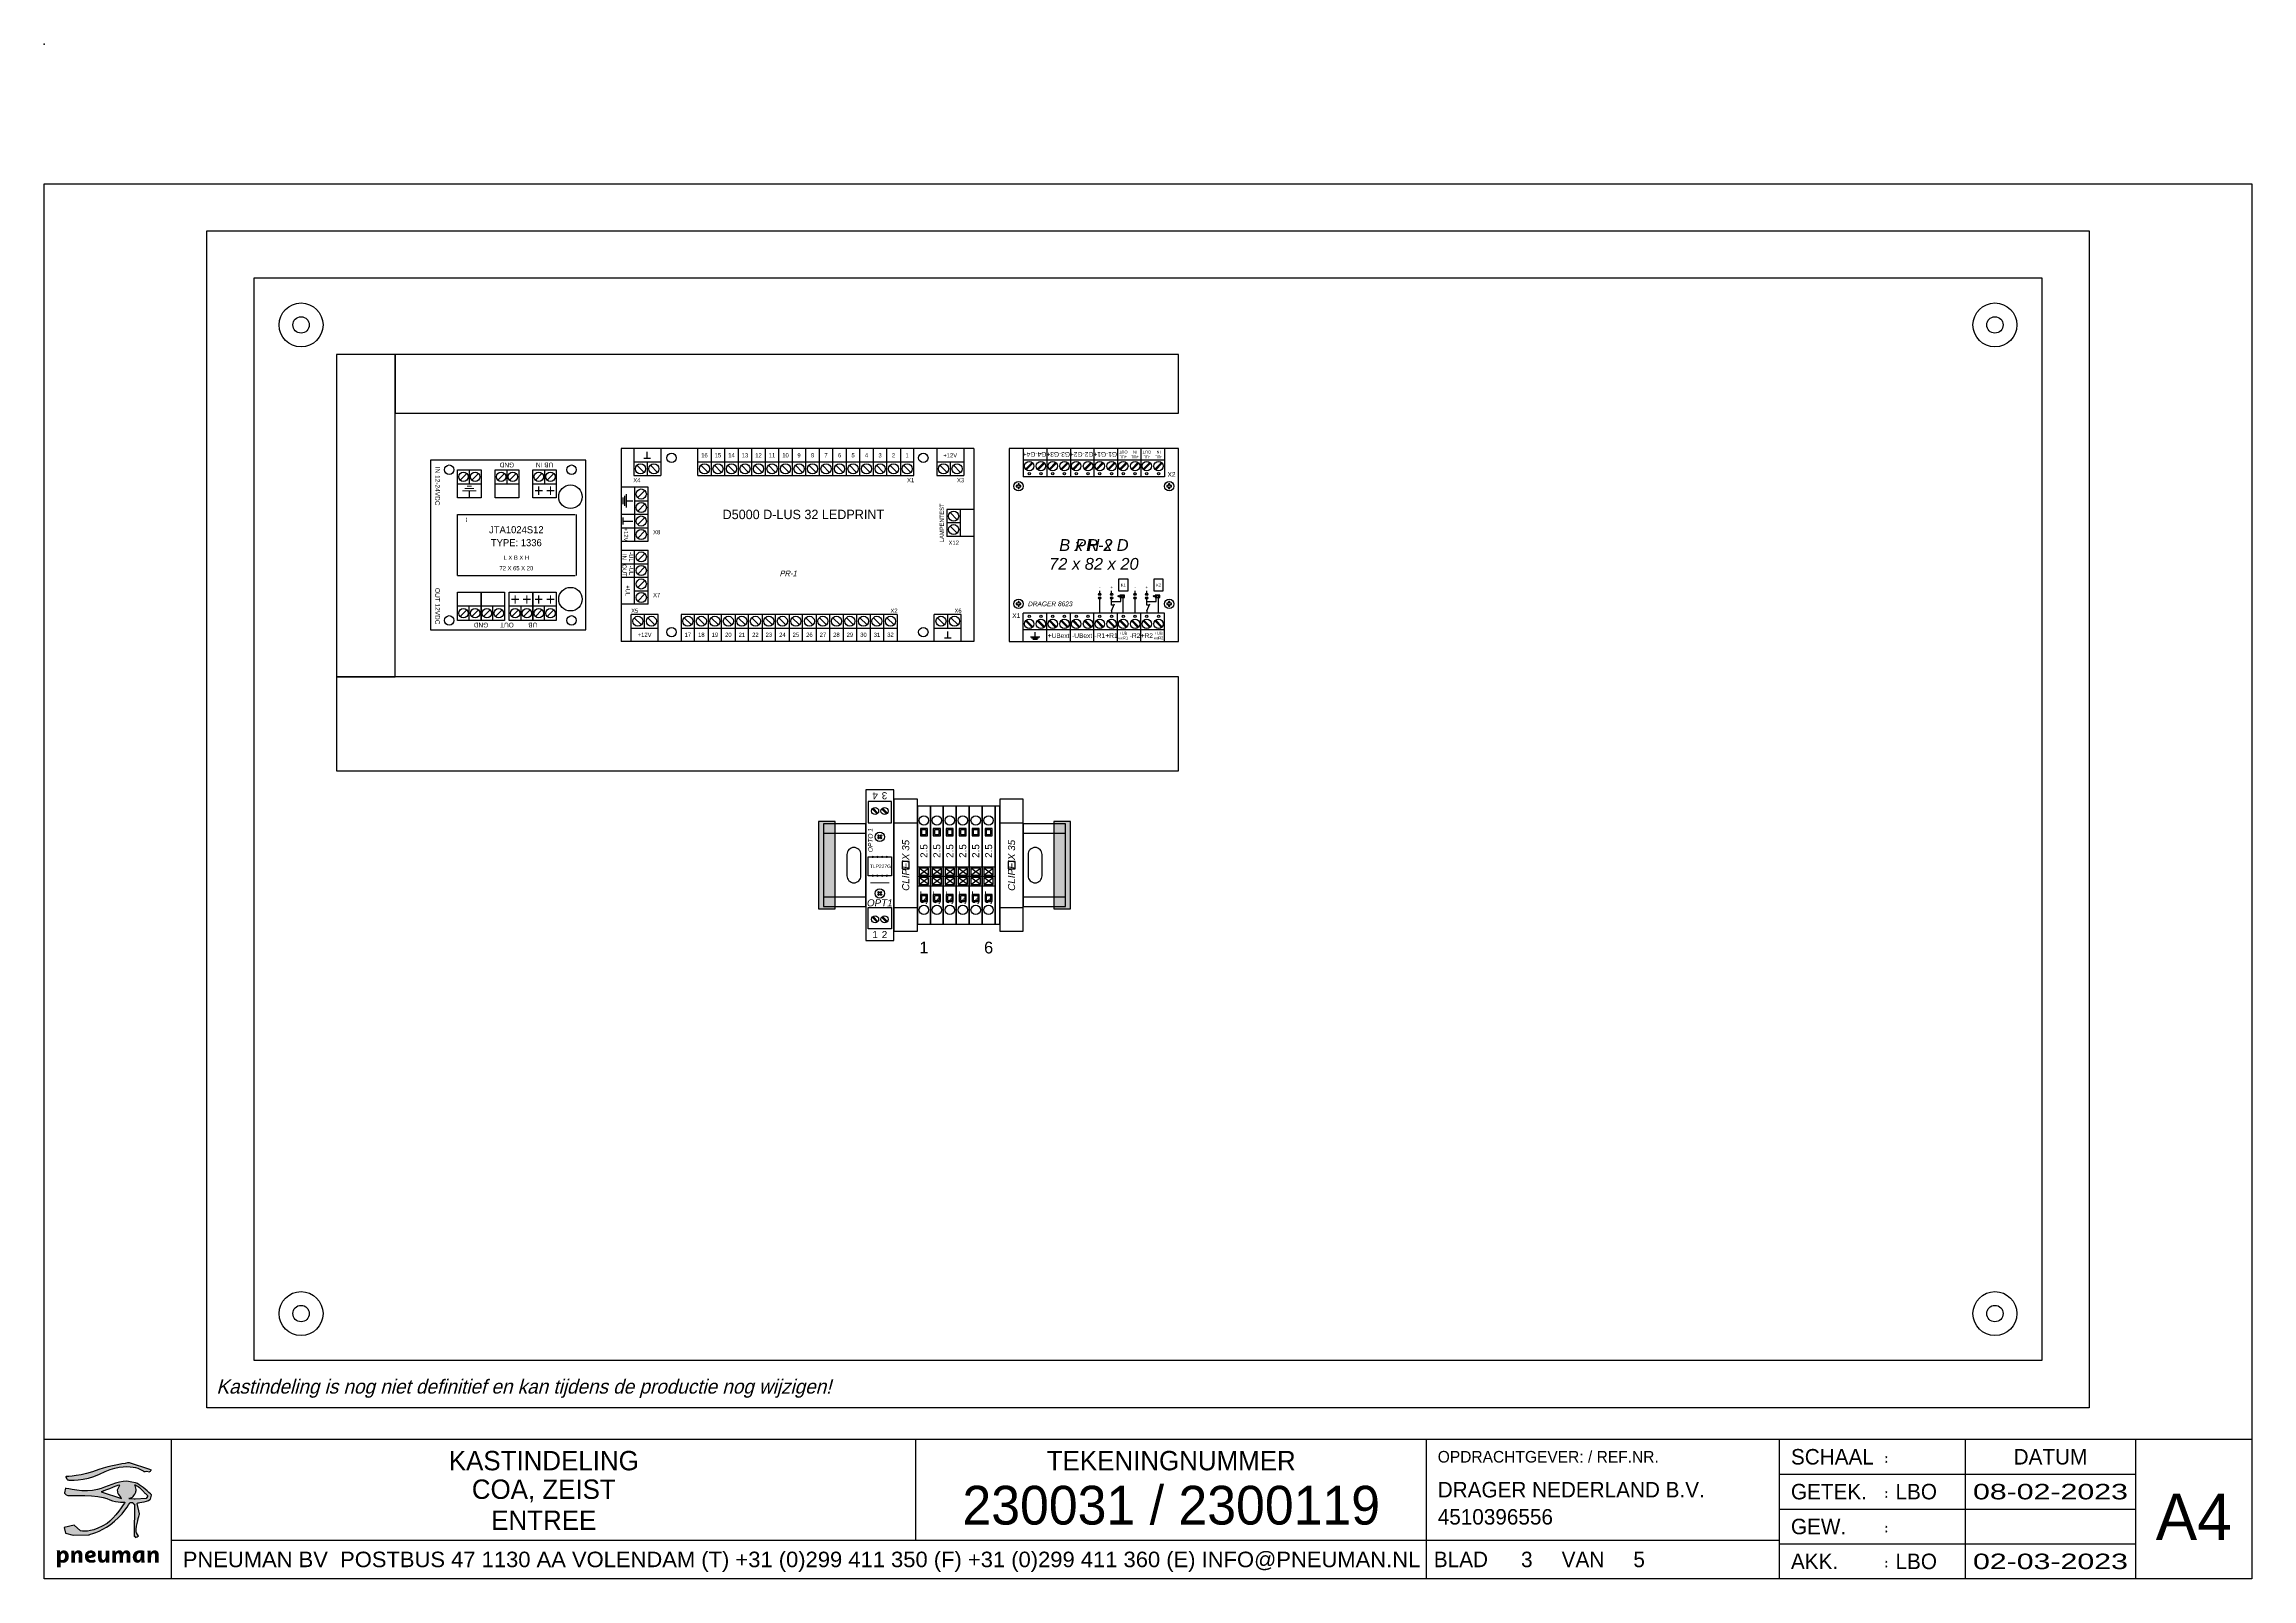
# Model space of a CAD drawing. Header units: millimetres. Extents: x -1269 to 1686, y -428 to 724.
# Drawn here: x -1269 to -331, y -73 to 579 of the extents above; entities that cross this region are included whole.
import ezdxf
from ezdxf.enums import TextEntityAlignment as Align

# ---------------------------------------------------------------- set-up
doc = ezdxf.new("R2010")
doc.units = ezdxf.units.MM
doc.header["$LTSCALE"] = 0.4
for name, color, linetype in [('25', 7, 'Continuous'), ('ELEKTR', 7, 'Continuous'), ('KASTINDELING', 1, 'Continuous'), ('REF', 40, 'Continuous'), ('TEKST', 7, 'Continuous')]:
    doc.layers.add(name, color=color, linetype=linetype)
doc.styles.add('Arial', font='arial.ttf')
doc.styles.add('Arial cursief', font='ariali.ttf')
doc.styles.add('ELEKTR', font='PNMANTXT', dxfattribs={"oblique": 15})
doc.styles.add('KNOP', font='arialbd.ttf')
doc.styles.add('ROMANC', font='romanc')
doc.styles.get("Standard").update_dxf_attribs({"font": 'pnmantxt.shx'})
doc.styles.add('UV55', font='Univers 55 Roman.ttf')

# ---------------------------------------------------------------- blocks, each defined once
blk = doc.blocks.new('KNKIA4')
at = {"layer": 'ELEKTR'}
h = blk.add_hatch(color=256, dxfattribs=at)
edge = h.paths.add_edge_path(flags=16)
edge.add_spline(control_points=[(-2423.9, -1603.5), (-2423.9, -1603.5), (-2471.7, -1587.7), (-2471.7, -1587.7), (-2471.8, -1587.6), (-2433.5, -1572.4), (-2433.5, -1572.4), (-2433.5, -1572.4), (-2428.3, -1571.3), (-2428.3, -1571.3), (-2428.3, -1571.3), (-2433.8, -1582.5), (-2433.8, -1582.5), (-2433.8, -1582.5), (-2431.7, -1592.1), (-2431.7, -1592.1), (-2431.7, -1592.1), (-2423.2, -1603.7), (-2423.9, -1603.5), (-2423.9, -1603.5), (-2423.9, -1603.5), (-2423.9, -1603.5)], knot_values=[0, 0, 0, 0, 1, 1, 1, 2, 2, 2, 3, 3, 3, 4, 4, 4, 5, 5, 5, 6, 6, 6, 7, 7, 7, 7], degree=3, periodic=0)
edge = h.paths.add_edge_path(flags=16)
edge.add_spline(control_points=[(-2391.4, -1604.6), (-2392.1, -1604.6), (-2407, -1603.5), (-2406.3, -1603.3)], knot_values=[16, 16, 16, 16, 17, 17, 17, 17], degree=3, periodic=0)
edge.add_spline(control_points=[(-2406.3, -1603.3), (-2406.3, -1603.3), (-2406.1, -1603.2), (-2406.1, -1603.2)], knot_values=[0, 0, 0, 0, 1, 1, 1, 1], degree=3, periodic=0)
edge.add_spline(control_points=[(-2406.1, -1603.2), (-2406.8, -1603.3), (-2406.8, -1603.1), (-2406.1, -1602.9)], knot_values=[1, 1, 1, 1, 2, 2, 2, 2], degree=3, periodic=0)
edge.add_spline(control_points=[(-2406.1, -1602.9), (-2406.1, -1602.9), (-2399.3, -1600.7), (-2399.3, -1600.7)], knot_values=[2, 2, 2, 2, 3, 3, 3, 3], degree=3, periodic=0)
edge.add_spline(control_points=[(-2399.3, -1600.7), (-2398.6, -1600.5), (-2397.6, -1599.8), (-2397.1, -1599.2)], knot_values=[3, 3, 3, 3, 4, 4, 4, 4], degree=3, periodic=0)
edge.add_spline(control_points=[(-2397.1, -1599.2), (-2397.1, -1599.2), (-2392.6, -1594), (-2391.1, -1590.1)], knot_values=[4, 4, 4, 4, 5, 5, 5, 5], degree=3, periodic=0)
edge.add_spline(control_points=[(-2391.1, -1590.1), (-2390.3, -1588.1), (-2389.5, -1584.8), (-2389.5, -1582), (-2389.5, -1577.8), (-2392.3, -1571.7), (-2392.3, -1571.7)], knot_values=[5, 5, 5, 5, 6, 6, 6, 7, 7, 7, 7], degree=3, periodic=0)
edge.add_spline(control_points=[(-2392.3, -1571.7), (-2392.6, -1571.1), (-2392.3, -1570.8), (-2391.6, -1571.1)], knot_values=[7, 7, 7, 7, 8, 8, 8, 8], degree=3, periodic=0)
edge.add_spline(control_points=[(-2391.6, -1571.1), (-2391.6, -1571.1), (-2385.1, -1574.3), (-2381.9, -1577.1)], knot_values=[8, 8, 8, 8, 9, 9, 9, 9], degree=3, periodic=0)
edge.add_spline(control_points=[(-2381.9, -1577.1), (-2380.1, -1578.7), (-2376.9, -1581.9), (-2373.6, -1585.2)], knot_values=[9, 9, 9, 9, 10, 10, 10, 10], degree=3, periodic=0)
edge.add_spline(control_points=[(-2373.6, -1585.2), (-2372.9, -1585.9), (-2372.3, -1586.5), (-2371.7, -1587.1)], knot_values=[10, 10, 10, 10, 11, 11, 11, 11], degree=3, periodic=0)
edge.add_spline(control_points=[(-2371.7, -1587.1), (-2369.5, -1589.4), (-2367.8, -1591.2), (-2366.8, -1592.3)], knot_values=[11, 11, 11, 11, 12, 12, 12, 12], degree=3, periodic=0)
edge.add_spline(control_points=[(-2366.8, -1592.3), (-2365.1, -1594.1), (-2363.7, -1595.6), (-2363, -1596.3)], knot_values=[12, 12, 12, 12, 13, 13, 13, 13], degree=3, periodic=0)
edge.add_spline(control_points=[(-2363, -1596.3), (-2362.5, -1596.9), (-2362.4, -1597.9), (-2362.8, -1598.5)], knot_values=[13, 13, 13, 13, 14, 14, 14, 14], degree=3, periodic=0)
edge.add_spline(control_points=[(-2362.8, -1598.5), (-2362.8, -1598.5), (-2365.9, -1603.5), (-2365.9, -1603.5)], knot_values=[14, 14, 14, 14, 15, 15, 15, 15], degree=3, periodic=0)
edge.add_spline(control_points=[(-2365.9, -1603.5), (-2365.9, -1603.5), (-2391.4, -1604.6), (-2391.4, -1604.6)], knot_values=[15, 15, 15, 15, 16, 16, 16, 16], degree=3, periodic=0)
edge = h.paths.add_edge_path()
edge.add_spline(control_points=[(-2393.7, -1692.4), (-2393.7, -1692.4), (-2390.9, -1695), (-2390.9, -1695)], knot_values=[42, 42, 42, 42, 43, 43, 43, 43], degree=3, periodic=0)
edge.add_spline(control_points=[(-2390.9, -1695), (-2390.3, -1695.3), (-2383.9, -1692.2), (-2383.6, -1691.5)], knot_values=[0, 0, 0, 0, 1, 1, 1, 1], degree=3, periodic=0)
edge.add_spline(control_points=[(-2383.6, -1691.5), (-2383.6, -1691.5), (-2389.5, -1684.7), (-2389.5, -1681.8)], knot_values=[1, 1, 1, 1, 2, 2, 2, 2], degree=3, periodic=0)
edge.add_spline(control_points=[(-2389.5, -1681.8), (-2389.6, -1665.6), (-2382.1, -1641.7), (-2382.1, -1641.7)], knot_values=[2, 2, 2, 2, 3, 3, 3, 3], degree=3, periodic=0)
edge.add_spline(control_points=[(-2382.1, -1641.7), (-2381.8, -1641), (-2381.7, -1639.8), (-2381.8, -1639.1)], knot_values=[3, 3, 3, 3, 4, 4, 4, 4], degree=3, periodic=0)
edge.add_spline(control_points=[(-2381.8, -1639.1), (-2381.8, -1639.1), (-2386.7, -1615), (-2386.7, -1615)], knot_values=[4, 4, 4, 4, 5, 5, 5, 5], degree=3, periodic=0)
edge.add_spline(control_points=[(-2386.7, -1615), (-2386.5, -1614.3), (-2385.8, -1613.7), (-2385, -1613.6)], knot_values=[5, 5, 5, 5, 6, 6, 6, 6], degree=3, periodic=0)
edge.add_spline(control_points=[(-2385, -1613.6), (-2385, -1613.6), (-2378.8, -1612.5), (-2370.5, -1611.2)], knot_values=[6, 6, 6, 6, 7, 7, 7, 7], degree=3, periodic=0)
edge.add_spline(control_points=[(-2370.5, -1611.2), (-2362.3, -1609.9), (-2355.6, -1604.8), (-2355.6, -1604.8)], knot_values=[7, 7, 7, 7, 8, 8, 8, 8], degree=3, periodic=0)
edge.add_spline(control_points=[(-2355.6, -1604.8), (-2355.6, -1604.8), (-2353.2, -1595.5), (-2353.2, -1595.5)], knot_values=[8, 8, 8, 8, 9, 9, 9, 9], degree=3, periodic=0)
edge.add_spline(control_points=[(-2353.2, -1595.5), (-2353, -1595.2), (-2353, -1594.9), (-2353, -1594.6)], knot_values=[9, 9, 9, 9, 10, 10, 10, 10], degree=3, periodic=0)
edge.add_spline(control_points=[(-2353, -1594.6), (-2359.3, -1588.5), (-2376.1, -1573.9), (-2386.5, -1567.9)], knot_values=[10, 10, 10, 10, 11, 11, 11, 11], degree=3, periodic=0)
edge.add_spline(control_points=[(-2386.5, -1567.9), (-2388.8, -1566.6), (-2409.9, -1561.9), (-2411.5, -1561.9)], knot_values=[11, 11, 11, 11, 12, 12, 12, 12], degree=3, periodic=0)
edge.add_spline(control_points=[(-2411.5, -1561.9), (-2434.8, -1562.7), (-2459.1, -1575.6), (-2480.5, -1581.8)], knot_values=[12, 12, 12, 12, 13, 13, 13, 13], degree=3, periodic=0)
edge.add_spline(control_points=[(-2480.5, -1581.8), (-2509.7, -1590.4), (-2556.6, -1578.8), (-2556.6, -1578.8)], knot_values=[13, 13, 13, 13, 14, 14, 14, 14], degree=3, periodic=0)
edge.add_spline(control_points=[(-2556.6, -1578.8), (-2556.6, -1578.8), (-2558.4, -1589.7), (-2558.4, -1589.7)], knot_values=[14, 14, 14, 14, 15, 15, 15, 15], degree=3, periodic=0)
edge.add_spline(control_points=[(-2558.4, -1589.7), (-2558.4, -1590.1), (-2558.3, -1590.7), (-2558, -1591.2)], knot_values=[15, 15, 15, 15, 16, 16, 16, 16], degree=3, periodic=0)
edge.add_spline(control_points=[(-2558, -1591.2), (-2558, -1591.2), (-2558, -1591.3), (-2558, -1591.3)], knot_values=[16, 16, 16, 16, 17, 17, 17, 17], degree=3, periodic=0)
edge.add_spline(control_points=[(-2558, -1591.3), (-2558, -1591.3), (-2554.8, -1594.2), (-2554.8, -1594.2)], knot_values=[17, 17, 17, 17, 18, 18, 18, 18], degree=3, periodic=0)
edge.add_spline(control_points=[(-2554.8, -1594.2), (-2554.8, -1594.2), (-2551, -1595.9), (-2551, -1595.9)], knot_values=[18, 18, 18, 18, 19, 19, 19, 19], degree=3, periodic=0)
edge.add_spline(control_points=[(-2551, -1595.9), (-2551, -1595.9), (-2475, -1594.8), (-2458.8, -1603.2)], knot_values=[19, 19, 19, 19, 20, 20, 20, 20], degree=3, periodic=0)
edge.add_spline(control_points=[(-2458.8, -1603.2), (-2441.1, -1612.4), (-2418.6, -1612.1), (-2418.6, -1612.1)], knot_values=[20, 20, 20, 20, 21, 21, 21, 21], degree=3, periodic=0)
edge.add_spline(control_points=[(-2418.6, -1612.1), (-2418.6, -1612.1), (-2416.2, -1612.1), (-2416.2, -1612.1)], knot_values=[21, 21, 21, 21, 22, 22, 22, 22], degree=3, periodic=0)
edge.add_spline(control_points=[(-2416.2, -1612.1), (-2416.2, -1612.1), (-2440.7, -1651), (-2458.1, -1661.9)], knot_values=[22, 22, 22, 22, 23, 23, 23, 23], degree=3, periodic=0)
edge.add_spline(control_points=[(-2458.1, -1661.9), (-2490.9, -1682.3), (-2509.1, -1680.8), (-2521, -1679.4)], knot_values=[23, 23, 23, 23, 24, 24, 24, 24], degree=3, periodic=0)
edge.add_spline(control_points=[(-2521, -1679.4), (-2521, -1679.4), (-2535.7, -1666.1), (-2535.7, -1666.1)], knot_values=[24, 24, 24, 24, 25, 25, 25, 25], degree=3, periodic=0)
edge.add_spline(control_points=[(-2535.7, -1666.1), (-2535.7, -1666.1), (-2559.1, -1671.8), (-2559.1, -1671.8)], knot_values=[25, 25, 25, 25, 26, 26, 26, 26], degree=3, periodic=0)
edge.add_spline(control_points=[(-2559.1, -1671.8), (-2559.1, -1671.8), (-2556.3, -1684.6), (-2556.3, -1684.6)], knot_values=[26, 26, 26, 26, 27, 27, 27, 27], degree=3, periodic=0)
edge.add_spline(control_points=[(-2556.3, -1684.6), (-2556.3, -1684.6), (-2556.3, -1684.6), (-2556.3, -1684.6)], knot_values=[27, 27, 27, 27, 28, 28, 28, 28], degree=3, periodic=0)
edge.add_spline(control_points=[(-2556.3, -1684.6), (-2556.3, -1684.6), (-2538, -1689.6), (-2538, -1689.6)], knot_values=[28, 28, 28, 28, 29, 29, 29, 29], degree=3, periodic=0)
edge.add_spline(control_points=[(-2538, -1689.6), (-2538, -1689.6), (-2501.8, -1689.1), (-2501.8, -1689.1)], knot_values=[29, 29, 29, 29, 30, 30, 30, 30], degree=3, periodic=0)
edge.add_spline(control_points=[(-2501.8, -1689.1), (-2501.8, -1689.1), (-2473.3, -1681.4), (-2451.1, -1665.4)], knot_values=[30, 30, 30, 30, 31, 31, 31, 31], degree=3, periodic=0)
edge.add_spline(control_points=[(-2451.1, -1665.4), (-2420.3, -1643.2), (-2404.3, -1613.3), (-2404.3, -1613.3)], knot_values=[31, 31, 31, 31, 32, 32, 32, 32], degree=3, periodic=0)
edge.add_spline(control_points=[(-2404.3, -1613.3), (-2403.9, -1612.6), (-2402.9, -1612.1), (-2402.2, -1612.2)], knot_values=[32, 32, 32, 32, 33, 33, 33, 33], degree=3, periodic=0)
edge.add_spline(control_points=[(-2402.2, -1612.2), (-2402.2, -1612.2), (-2396.9, -1612.5), (-2396.9, -1612.5)], knot_values=[33, 33, 33, 33, 34, 34, 34, 34], degree=3, periodic=0)
edge.add_spline(control_points=[(-2396.9, -1612.5), (-2396.8, -1613.9), (-2396.8, -1614.9), (-2396.8, -1614.9)], knot_values=[34, 34, 34, 34, 35, 35, 35, 35], degree=3, periodic=0)
edge.add_spline(control_points=[(-2396.8, -1614.9), (-2396.8, -1614.9), (-2396.8, -1614.9), (-2396.8, -1614.9)], knot_values=[35, 35, 35, 35, 36, 36, 36, 36], degree=3, periodic=0)
edge.add_spline(control_points=[(-2396.8, -1614.9), (-2396.8, -1614.9), (-2396.7, -1615), (-2396.7, -1615)], knot_values=[36, 36, 36, 36, 37, 37, 37, 37], degree=3, periodic=0)
edge.add_spline(control_points=[(-2396.7, -1615), (-2396.7, -1615), (-2396.7, -1615), (-2396.7, -1615)], knot_values=[37, 37, 37, 37, 38, 38, 38, 38], degree=3, periodic=0)
edge.add_spline(control_points=[(-2396.7, -1615), (-2396.7, -1615), (-2394.6, -1615.9), (-2393.2, -1616.5)], knot_values=[38, 38, 38, 38, 39, 39, 39, 39], degree=3, periodic=0)
edge.add_spline(control_points=[(-2393.2, -1616.5), (-2393.2, -1616.5), (-2394.2, -1691.6), (-2394.2, -1691.6)], knot_values=[39, 39, 39, 39, 40, 40, 40, 40], degree=3, periodic=0)
edge.add_spline(control_points=[(-2394.2, -1691.6), (-2394.2, -1691.6), (-2393.7, -1692.5), (-2393.7, -1692.5)], knot_values=[40, 40, 40, 40, 41, 41, 41, 41], degree=3, periodic=0)
edge.add_spline(control_points=[(-2393.7, -1692.5), (-2393.7, -1692.5), (-2393.7, -1692.4), (-2393.7, -1692.4)], knot_values=[41, 41, 41, 41, 42, 42, 42, 42], degree=3, periodic=0)
edge = h.paths.add_edge_path()
edge.add_spline(control_points=[(-2353.4, -1535.9), (-2353.4, -1535.9), (-2357.3, -1534.8), (-2357.3, -1534.8)], knot_values=[15, 15, 15, 15, 16, 16, 16, 16], degree=3, periodic=0)
edge.add_spline(control_points=[(-2357.3, -1534.8), (-2357.3, -1534.8), (-2357.3, -1534.8), (-2357.3, -1534.8)], knot_values=[0, 0, 0, 0, 1, 1, 1, 1], degree=3, periodic=0)
edge.add_spline(control_points=[(-2357.3, -1534.8), (-2357.3, -1534.8), (-2404.9, -1518.9), (-2404.9, -1518.9)], knot_values=[1, 1, 1, 1, 2, 2, 2, 2], degree=3, periodic=0)
edge.add_spline(control_points=[(-2404.9, -1518.9), (-2405.6, -1518.8), (-2406.8, -1518.8), (-2407.6, -1518.9)], knot_values=[2, 2, 2, 2, 3, 3, 3, 3], degree=3, periodic=0)
edge.add_spline(control_points=[(-2407.6, -1518.9), (-2407.6, -1518.9), (-2454.1, -1525.8), (-2477.4, -1535)], knot_values=[3, 3, 3, 3, 4, 4, 4, 4], degree=3, periodic=0)
edge.add_spline(control_points=[(-2477.4, -1535), (-2517.6, -1551), (-2554.8, -1551.4), (-2554.8, -1551.4)], knot_values=[4, 4, 4, 4, 5, 5, 5, 5], degree=3, periodic=0)
edge.add_spline(control_points=[(-2554.8, -1551.4), (-2555.5, -1551.5), (-2555.8, -1552), (-2555.5, -1552.6)], knot_values=[5, 5, 5, 5, 6, 6, 6, 6], degree=3, periodic=0)
edge.add_spline(control_points=[(-2555.5, -1552.6), (-2555.5, -1552.6), (-2553.1, -1556.7), (-2553.1, -1556.7)], knot_values=[6, 6, 6, 6, 7, 7, 7, 7], degree=3, periodic=0)
edge.add_spline(control_points=[(-2553.1, -1556.7), (-2553.1, -1556.7), (-2553.1, -1556.7), (-2553.2, -1556.7)], knot_values=[7, 7, 7, 7, 8, 8, 8, 8], degree=3, periodic=0)
edge.add_spline(control_points=[(-2553.2, -1556.7), (-2553.2, -1556.7), (-2552.3, -1558.1), (-2552.3, -1558.1)], knot_values=[8, 8, 8, 8, 9, 9, 9, 9], degree=3, periodic=0)
edge.add_spline(control_points=[(-2552.3, -1558.1), (-2551.9, -1558.8), (-2551, -1559.4), (-2550.3, -1559.4)], knot_values=[9, 9, 9, 9, 10, 10, 10, 10], degree=3, periodic=0)
edge.add_spline(control_points=[(-2550.3, -1559.4), (-2550.3, -1559.4), (-2510.7, -1562.6), (-2476, -1545.3)], knot_values=[10, 10, 10, 10, 11, 11, 11, 11], degree=3, periodic=0)
edge.add_spline(control_points=[(-2476, -1545.3), (-2404.2, -1509.4), (-2371.3, -1539.4), (-2371.3, -1539.4)], knot_values=[11, 11, 11, 11, 12, 12, 12, 12], degree=3, periodic=0)
edge.add_spline(control_points=[(-2371.3, -1539.4), (-2370.7, -1539.9), (-2365.9, -1538.8), (-2365.2, -1538.4)], knot_values=[12, 12, 12, 12, 13, 13, 13, 13], degree=3, periodic=0)
edge.add_spline(control_points=[(-2365.2, -1538.4), (-2365.2, -1538.4), (-2358.3, -1540.1), (-2358.3, -1540.1)], knot_values=[13, 13, 13, 13, 14, 14, 14, 14], degree=3, periodic=0)
edge.add_spline(control_points=[(-2358.3, -1540.1), (-2357.6, -1540), (-2354.2, -1536.8), (-2353.4, -1535.9)], knot_values=[14, 14, 14, 14, 15, 15, 15, 15], degree=3, periodic=0)
h = blk.add_hatch(color=2, dxfattribs=at)
edge = h.paths.add_edge_path(flags=16)
edge.add_spline(control_points=[(-2567.8, -1747.3), (-2566.7, -1748.2), (-2565.3, -1748.7), (-2563.6, -1748.7), (-2559, -1748.7), (-2556.6, -1742.4), (-2557.7, -1736.8), (-2558.1, -1734.5), (-2559.6, -1732.1), (-2562.3, -1732.1), (-2565.5, -1732.1), (-2567.9, -1735.6), (-2567.9, -1741.2), (-2567.9, -1741.2), (-2567.8, -1747.3), (-2567.8, -1747.3)], knot_values=[0, 0, 0, 0, 1, 1, 1, 2, 2, 2, 3, 3, 3, 4, 4, 4, 5, 5, 5, 5], degree=3, periodic=0)
edge = h.paths.add_edge_path()
edge.add_spline(control_points=[(-2576.6, -1765.9), (-2576.6, -1765.9), (-2576.4, -1737), (-2576.4, -1737), (-2576.4, -1733.6), (-2576.7, -1728.7), (-2576.8, -1725.8), (-2576.8, -1725.8), (-2569.1, -1725.8), (-2569.1, -1725.8), (-2569.1, -1725.8), (-2568.8, -1730.1), (-2568.8, -1730.1), (-2568.8, -1730.1), (-2568.7, -1730.1), (-2568.7, -1730.1), (-2566.9, -1727), (-2563.8, -1725.4), (-2560.2, -1725.4), (-2553.9, -1725.4), (-2549.9, -1730.3), (-2548.8, -1736.1), (-2546.9, -1746), (-2551.9, -1755), (-2562.1, -1755), (-2564.5, -1755), (-2566.6, -1754.4), (-2567.7, -1753.8), (-2567.7, -1753.8), (-2567.9, -1753.8), (-2567.9, -1753.8), (-2567.9, -1753.8), (-2568, -1765.9), (-2568, -1765.9), (-2568, -1765.9), (-2576.6, -1765.9), (-2576.6, -1765.9)], knot_values=[0, 0, 0, 0, 1, 1, 1, 2, 2, 2, 3, 3, 3, 4, 4, 4, 5, 5, 5, 6, 6, 6, 7, 7, 7, 8, 8, 8, 9, 9, 9, 10, 10, 10, 11, 11, 11, 12, 12, 12, 12], degree=3, periodic=0)
h = blk.add_hatch(color=2, dxfattribs=at)
edge = h.paths.add_edge_path()
edge.add_spline(control_points=[(-2542.8, -1754.4), (-2542.8, -1754.4), (-2542.7, -1735.2), (-2542.7, -1735.2), (-2542.7, -1731.6), (-2542.8, -1728.5), (-2542.9, -1726), (-2542.9, -1726), (-2535.3, -1726), (-2535.3, -1726), (-2535.3, -1726), (-2535, -1730.7), (-2535, -1730.7), (-2535, -1730.7), (-2534.8, -1730.7), (-2534.8, -1730.7), (-2532.8, -1727), (-2529.5, -1725.4), (-2525.6, -1725.4), (-2520.9, -1725.4), (-2517.6, -1728.2), (-2516.6, -1733.1), (-2516.4, -1734.4), (-2516.2, -1736.5), (-2516.2, -1737.9), (-2516.2, -1737.9), (-2516.3, -1754.4), (-2516.3, -1754.4), (-2516.3, -1754.4), (-2524.9, -1754.4), (-2524.9, -1754.4), (-2524.9, -1754.4), (-2524.8, -1738.6), (-2524.8, -1738.6), (-2524.9, -1737.7), (-2524.9, -1736.6), (-2525.1, -1735.5), (-2525.5, -1733.5), (-2526.5, -1732.1), (-2528.7, -1732.1), (-2531.5, -1732.1), (-2534.1, -1735.5), (-2534.2, -1741.8), (-2534.2, -1741.8), (-2534.2, -1754.4), (-2534.2, -1754.4), (-2534.2, -1754.4), (-2542.8, -1754.4), (-2542.8, -1754.4)], knot_values=[0, 0, 0, 0, 1, 1, 1, 2, 2, 2, 3, 3, 3, 4, 4, 4, 5, 5, 5, 6, 6, 6, 7, 7, 7, 8, 8, 8, 9, 9, 9, 10, 10, 10, 11, 11, 11, 12, 12, 12, 13, 13, 13, 14, 14, 14, 15, 15, 15, 16, 16, 16, 16], degree=3, periodic=0)
h = blk.add_hatch(color=2, dxfattribs=at)
edge = h.paths.add_edge_path(flags=16)
edge.add_spline(control_points=[(-2493, -1733.8), (-2493.3, -1732.4), (-2494.7, -1731.4), (-2496.6, -1731.4), (-2500.6, -1731.4), (-2502.3, -1734.7), (-2502.4, -1737.3), (-2495.7, -1737.4), (-2492.5, -1736.5), (-2493, -1733.9), (-2493, -1733.9), (-2493, -1733.8), (-2493, -1733.8)], knot_values=[0, 0, 0, 0, 1, 1, 1, 2, 2, 2, 3, 3, 3, 4, 4, 4, 4], degree=3, periodic=0)
edge = h.paths.add_edge_path()
edge.add_spline(control_points=[(-2485, -1752.7), (-2488.1, -1754.4), (-2492.2, -1754.9), (-2495.5, -1754.9), (-2503.8, -1754.9), (-2509, -1750.4), (-2510.4, -1743), (-2512, -1734.3), (-2507.3, -1725.4), (-2496.7, -1725.4), (-2490.8, -1725.4), (-2485.9, -1728.6), (-2484.9, -1733.9), (-2483.6, -1741.1), (-2490.3, -1743.7), (-2502.1, -1743.4), (-2501.9, -1744.2), (-2501.4, -1745.5), (-2500.6, -1746.3), (-2499.2, -1747.7), (-2497.1, -1748.5), (-2494.6, -1748.5), (-2491.4, -1748.5), (-2488.9, -1747.8), (-2486.7, -1746.7), (-2486.7, -1746.7), (-2485, -1752.7), (-2485, -1752.7)], knot_values=[0, 0, 0, 0, 1, 1, 1, 2, 2, 2, 3, 3, 3, 4, 4, 4, 5, 5, 5, 6, 6, 6, 7, 7, 7, 8, 8, 8, 9, 9, 9, 9], degree=3, periodic=0)
h = blk.add_hatch(color=2, dxfattribs=at)
edge = h.paths.add_edge_path()
edge.add_spline(control_points=[(-2452.8, -1726), (-2452.8, -1726), (-2452.9, -1745.1), (-2452.9, -1745.1), (-2452.9, -1748.7), (-2452.8, -1751.8), (-2452.8, -1754.4), (-2452.8, -1754.4), (-2460.4, -1754.4), (-2460.4, -1754.4), (-2460.4, -1754.4), (-2460.7, -1749.8), (-2460.7, -1749.8), (-2460.7, -1749.8), (-2460.8, -1749.7), (-2460.8, -1749.7), (-2463.1, -1753.4), (-2466.3, -1755), (-2469.9, -1755), (-2474.6, -1755), (-2477.9, -1752.5), (-2478.9, -1747.1), (-2479.2, -1745.5), (-2479.3, -1743.8), (-2479.3, -1741.8), (-2479.3, -1741.8), (-2479.2, -1726), (-2479.2, -1726), (-2479.2, -1726), (-2470.6, -1726), (-2470.6, -1726), (-2470.6, -1726), (-2470.7, -1741.2), (-2470.7, -1741.2), (-2470.7, -1742.5), (-2470.6, -1743.9), (-2470.4, -1745), (-2470, -1746.8), (-2469, -1748.2), (-2466.8, -1748.2), (-2463.9, -1748.2), (-2461.5, -1744.8), (-2461.5, -1739.2), (-2461.5, -1739.2), (-2461.4, -1726), (-2461.4, -1726), (-2461.4, -1726), (-2452.8, -1726), (-2452.8, -1726)], knot_values=[0, 0, 0, 0, 1, 1, 1, 2, 2, 2, 3, 3, 3, 4, 4, 4, 5, 5, 5, 6, 6, 6, 7, 7, 7, 8, 8, 8, 9, 9, 9, 10, 10, 10, 11, 11, 11, 12, 12, 12, 13, 13, 13, 14, 14, 14, 15, 15, 15, 16, 16, 16, 16], degree=3, periodic=0)
h = blk.add_hatch(color=2, dxfattribs=at)
edge = h.paths.add_edge_path()
edge.add_spline(control_points=[(-2445.7, -1754.4), (-2445.7, -1754.4), (-2445.7, -1735.2), (-2445.7, -1735.2), (-2445.7, -1731.6), (-2445.8, -1728.5), (-2446, -1726), (-2446, -1726), (-2438.5, -1726), (-2438.5, -1726), (-2438.5, -1726), (-2438.2, -1730.6), (-2438.2, -1730.6), (-2438.2, -1730.6), (-2438.1, -1730.6), (-2438.1, -1730.6), (-2436.1, -1727), (-2432.9, -1725.4), (-2429.1, -1725.4), (-2424.4, -1725.4), (-2421.9, -1728.3), (-2421.1, -1730.7), (-2419.2, -1727.1), (-2415.9, -1725.4), (-2412.1, -1725.4), (-2407.6, -1725.4), (-2404.4, -1728.2), (-2403.5, -1733), (-2403.3, -1734.2), (-2403.1, -1736.4), (-2403.1, -1737.9), (-2403.1, -1737.9), (-2403.1, -1754.4), (-2403.1, -1754.4), (-2403.1, -1754.4), (-2411.5, -1754.4), (-2411.5, -1754.4), (-2411.5, -1754.4), (-2411.5, -1738.9), (-2411.5, -1738.9), (-2411.4, -1737.8), (-2411.5, -1736.6), (-2411.7, -1735.4), (-2412.1, -1733.5), (-2413.2, -1732.1), (-2415.2, -1732.1), (-2418.1, -1732.1), (-2420.2, -1735.8), (-2420.3, -1741.5), (-2420.3, -1741.5), (-2420.3, -1754.4), (-2420.3, -1754.4), (-2420.3, -1754.4), (-2428.6, -1754.4), (-2428.6, -1754.4), (-2428.6, -1754.4), (-2428.5, -1738.8), (-2428.5, -1738.8), (-2428.6, -1737.7), (-2428.6, -1736.6), (-2428.8, -1735.6), (-2429.2, -1733.6), (-2430.1, -1732.1), (-2432.2, -1732.1), (-2435.1, -1732.1), (-2437.4, -1736), (-2437.4, -1741.6), (-2437.4, -1741.6), (-2437.4, -1754.4), (-2437.4, -1754.4), (-2437.4, -1754.4), (-2445.7, -1754.4), (-2445.7, -1754.4)], knot_values=[0, 0, 0, 0, 1, 1, 1, 2, 2, 2, 3, 3, 3, 4, 4, 4, 5, 5, 5, 6, 6, 6, 7, 7, 7, 8, 8, 8, 9, 9, 9, 10, 10, 10, 11, 11, 11, 12, 12, 12, 13, 13, 13, 14, 14, 14, 15, 15, 15, 16, 16, 16, 17, 17, 17, 18, 18, 18, 19, 19, 19, 20, 20, 20, 21, 21, 21, 22, 22, 22, 23, 23, 23, 24, 24, 24, 24], degree=3, periodic=0)
h = blk.add_hatch(color=2, dxfattribs=at)
edge = h.paths.add_edge_path(flags=16)
edge.add_spline(control_points=[(-2378.7, -1731.9), (-2379.3, -1731.8), (-2380.2, -1731.7), (-2381.1, -1731.7), (-2386.6, -1731.7), (-2389.4, -1738.3), (-2388.4, -1743.6), (-2387.9, -1746.4), (-2386.4, -1748.3), (-2384, -1748.3), (-2381.4, -1748.3), (-2378.8, -1745.4), (-2378.8, -1738.5), (-2378.8, -1738.5), (-2378.7, -1731.9), (-2378.7, -1731.9)], knot_values=[0, 0, 0, 0, 1, 1, 1, 2, 2, 2, 3, 3, 3, 4, 4, 4, 5, 5, 5, 5], degree=3, periodic=0)
edge = h.paths.add_edge_path()
edge.add_spline(control_points=[(-2376.9, -1754.4), (-2377.2, -1752.7), (-2377.4, -1750.8), (-2377.6, -1748.7), (-2377.6, -1748.7), (-2377.7, -1748.7), (-2377.7, -1748.7), (-2379.5, -1753.4), (-2382.9, -1755), (-2386.4, -1755), (-2391.6, -1755), (-2396, -1751.1), (-2397.1, -1745.1), (-2398.9, -1735.6), (-2394.3, -1725.4), (-2379.9, -1725.4), (-2376.4, -1725.4), (-2372.6, -1726), (-2370, -1726.7), (-2370, -1726.7), (-2370.3, -1741.6), (-2370.3, -1741.6), (-2370.3, -1745.3), (-2369.8, -1750.8), (-2369, -1754.4), (-2369, -1754.4), (-2376.9, -1754.4), (-2376.9, -1754.4)], knot_values=[0, 0, 0, 0, 1, 1, 1, 2, 2, 2, 3, 3, 3, 4, 4, 4, 5, 5, 5, 6, 6, 6, 7, 7, 7, 8, 8, 8, 9, 9, 9, 9], degree=3, periodic=0)
h = blk.add_hatch(color=2, dxfattribs=at)
edge = h.paths.add_edge_path()
edge.add_spline(control_points=[(-2362.6, -1754.4), (-2362.6, -1754.4), (-2362.6, -1735.2), (-2362.6, -1735.2), (-2362.5, -1731.6), (-2362.6, -1728.5), (-2362.8, -1726), (-2362.8, -1726), (-2355.2, -1726), (-2355.2, -1726), (-2355.2, -1726), (-2354.8, -1730.7), (-2354.8, -1730.7), (-2354.8, -1730.7), (-2354.7, -1730.7), (-2354.7, -1730.7), (-2352.6, -1727), (-2349.3, -1725.4), (-2345.5, -1725.4), (-2340.7, -1725.4), (-2337.4, -1728.2), (-2336.5, -1733.1), (-2336.2, -1734.4), (-2336.1, -1736.5), (-2336, -1737.9), (-2336, -1737.9), (-2336.1, -1754.4), (-2336.1, -1754.4), (-2336.1, -1754.4), (-2344.8, -1754.4), (-2344.8, -1754.4), (-2344.8, -1754.4), (-2344.7, -1738.6), (-2344.7, -1738.6), (-2344.7, -1737.7), (-2344.8, -1736.6), (-2345, -1735.5), (-2345.4, -1733.5), (-2346.4, -1732.1), (-2348.6, -1732.1), (-2351.4, -1732.1), (-2354, -1735.5), (-2354, -1741.8), (-2354, -1741.8), (-2354, -1754.4), (-2354, -1754.4), (-2354, -1754.4), (-2362.6, -1754.4), (-2362.6, -1754.4)], knot_values=[0, 0, 0, 0, 1, 1, 1, 2, 2, 2, 3, 3, 3, 4, 4, 4, 5, 5, 5, 6, 6, 6, 7, 7, 7, 8, 8, 8, 9, 9, 9, 10, 10, 10, 11, 11, 11, 12, 12, 12, 13, 13, 13, 14, 14, 14, 15, 15, 15, 16, 16, 16, 16], degree=3, periodic=0)
at = {"layer": 'ELEKTR', "color": 3}
for p, q in [((-2606.7, 1500), (2606.7, 1500)), ((-2606.7, -1792.7), (-2606.7, 1500)), ((2606.7, 1500), (2606.7, -1792.7)), ((-2606.7, -1463.4), (2606.7, -1463.4)), ((-2306.9, -1463.4), (-2306.9, -1792.7)), ((-548.8, -1463.4), (-548.8, -1701.2)), ((1490.9, -1792.7), (1490.9, -1463.4)), ((-2306.9, -1701.2), (1490.9, -1701.2)), ((2606.7, -1792.7), (-2606.7, -1792.7))]:
    blk.add_line(p, q, dxfattribs=at)
at = {"layer": 'ELEKTR', "color": 2}
for p, q in [((656.7, -1463.4), (656.7, -1792.7)), ((1929.9, -1463.4), (1929.9, -1792.7)), ((2332.3, -1463.4), (2332.3, -1792.7)), ((1490.9, -1545.7), (2332.3, -1545.7)), ((1490.9, -1628), (2332.3, -1628)), ((1490.9, -1710.4), (2332.3, -1710.4))]:
    blk.add_line(p, q, dxfattribs=at)
at = {"layer": 'ELEKTR', "color": 7}
for points in [[(-2476, -1545.3), (-2404.2, -1509.4), (-2371.3, -1539.4), (-2371.3, -1539.4)], [(-2554.8, -1551.4), (-2555.5, -1551.5), (-2555.8, -1552), (-2555.5, -1552.6)], [(-2555.5, -1552.6), (-2555.5, -1552.6), (-2553.1, -1556.7), (-2553.1, -1556.7)], [(-2477.4, -1535), (-2517.6, -1551), (-2554.8, -1551.4), (-2554.8, -1551.4)], [(-2553.1, -1556.7), (-2553.1, -1556.7), (-2553.1, -1556.7), (-2553.2, -1556.7)], [(-2553.2, -1556.7), (-2553.2, -1556.7), (-2552.3, -1558.1), (-2552.3, -1558.1)], [(-2552.3, -1558.1), (-2551.9, -1558.8), (-2551, -1559.4), (-2550.3, -1559.4)], [(-2550.3, -1559.4), (-2550.3, -1559.4), (-2510.7, -1562.6), (-2476, -1545.3)], [(-2411.5, -1561.9), (-2434.8, -1562.7), (-2459.1, -1575.6), (-2480.5, -1581.8)], [(-2407.6, -1518.9), (-2407.6, -1518.9), (-2454.1, -1525.8), (-2477.4, -1535)], [(-2386.5, -1567.9), (-2388.8, -1566.6), (-2409.9, -1561.9), (-2411.5, -1561.9)], [(-2404.9, -1518.9), (-2405.6, -1518.8), (-2406.8, -1518.8), (-2407.6, -1518.9)], [(-2357.3, -1534.8), (-2357.3, -1534.8), (-2404.9, -1518.9), (-2404.9, -1518.9)], [(-2371.3, -1539.4), (-2370.7, -1539.9), (-2365.9, -1538.8), (-2365.2, -1538.4)], [(-2365.2, -1538.4), (-2365.2, -1538.4), (-2358.3, -1540.1), (-2358.3, -1540.1)], [(-2358.3, -1540.1), (-2357.6, -1540), (-2354.2, -1536.8), (-2353.4, -1535.9)], [(-2357.3, -1534.8), (-2357.3, -1534.8), (-2357.3, -1534.8), (-2357.3, -1534.8)], [(-2353.4, -1535.9), (-2353.4, -1535.9), (-2357.3, -1534.8), (-2357.3, -1534.8)], [(-2556.6, -1578.8), (-2556.6, -1578.8), (-2558.4, -1589.7), (-2558.4, -1589.7)], [(-2558.4, -1589.7), (-2558.4, -1590.1), (-2558.3, -1590.7), (-2558, -1591.2)], [(-2558, -1591.2), (-2558, -1591.2), (-2558, -1591.3), (-2558, -1591.3)], [(-2558, -1591.3), (-2558, -1591.3), (-2554.8, -1594.2), (-2554.8, -1594.2)], [(-2480.5, -1581.8), (-2509.7, -1590.4), (-2556.6, -1578.8), (-2556.6, -1578.8)], [(-2554.8, -1594.2), (-2554.8, -1594.2), (-2551, -1595.9), (-2551, -1595.9)], [(-2551, -1595.9), (-2551, -1595.9), (-2475, -1594.8), (-2458.8, -1603.2)], [(-2458.8, -1603.2), (-2441.1, -1612.4), (-2418.6, -1612.1), (-2418.6, -1612.1)], [(-2416.2, -1612.1), (-2416.2, -1612.1), (-2440.7, -1651), (-2458.1, -1661.9)], [(-2451.1, -1665.4), (-2420.3, -1643.2), (-2404.3, -1613.3), (-2404.3, -1613.3)], [(-2418.6, -1612.1), (-2418.6, -1612.1), (-2416.2, -1612.1), (-2416.2, -1612.1)], [(-2391.4, -1604.6), (-2392.1, -1604.6), (-2407, -1603.5), (-2406.3, -1603.3)], [(-2406.1, -1603.2), (-2406.8, -1603.3), (-2406.8, -1603.1), (-2406.1, -1602.9)], [(-2406.3, -1603.3), (-2406.3, -1603.3), (-2406.1, -1603.2), (-2406.1, -1603.2)], [(-2406.1, -1602.9), (-2406.1, -1602.9), (-2399.3, -1600.7), (-2399.3, -1600.7)], [(-2404.3, -1613.3), (-2403.9, -1612.6), (-2402.9, -1612.1), (-2402.2, -1612.2)], [(-2402.2, -1612.2), (-2402.2, -1612.2), (-2396.9, -1612.5), (-2396.9, -1612.5)], [(-2399.3, -1600.7), (-2398.6, -1600.5), (-2397.6, -1599.8), (-2397.1, -1599.2)], [(-2397.1, -1599.2), (-2397.1, -1599.2), (-2392.6, -1594), (-2391.1, -1590.1)], [(-2396.9, -1612.5), (-2396.8, -1613.9), (-2396.8, -1614.9), (-2396.8, -1614.9)], [(-2396.8, -1614.9), (-2396.8, -1614.9), (-2396.8, -1614.9), (-2396.8, -1614.9)], [(-2396.8, -1614.9), (-2396.8, -1614.9), (-2396.7, -1615), (-2396.7, -1615)], [(-2396.7, -1615), (-2396.7, -1615), (-2396.7, -1615), (-2396.7, -1615)], [(-2396.7, -1615), (-2396.7, -1615), (-2394.6, -1615.9), (-2393.2, -1616.5)], [(-2392.3, -1571.7), (-2392.6, -1571.1), (-2392.3, -1570.8), (-2391.6, -1571.1)], [(-2391.6, -1571.1), (-2391.6, -1571.1), (-2385.1, -1574.3), (-2381.9, -1577.1)], [(-2365.9, -1603.5), (-2365.9, -1603.5), (-2391.4, -1604.6), (-2391.4, -1604.6)], [(-2386.7, -1615), (-2386.5, -1614.3), (-2385.8, -1613.7), (-2385, -1613.6)], [(-2381.8, -1639.1), (-2381.8, -1639.1), (-2386.7, -1615), (-2386.7, -1615)], [(-2353, -1594.6), (-2359.3, -1588.5), (-2376.1, -1573.9), (-2386.5, -1567.9)], [(-2385, -1613.6), (-2385, -1613.6), (-2378.8, -1612.5), (-2370.5, -1611.2)], [(-2381.9, -1577.1), (-2380.1, -1578.7), (-2376.9, -1581.9), (-2373.6, -1585.2)], [(-2373.6, -1585.2), (-2372.9, -1585.9), (-2372.3, -1586.5), (-2371.7, -1587.1)], [(-2371.7, -1587.1), (-2369.5, -1589.4), (-2367.8, -1591.2), (-2366.8, -1592.3)], [(-2370.5, -1611.2), (-2362.3, -1609.9), (-2355.6, -1604.8), (-2355.6, -1604.8)], [(-2366.8, -1592.3), (-2365.1, -1594.1), (-2363.7, -1595.6), (-2363, -1596.3)], [(-2362.8, -1598.5), (-2362.8, -1598.5), (-2365.9, -1603.5), (-2365.9, -1603.5)], [(-2363, -1596.3), (-2362.5, -1596.9), (-2362.4, -1597.9), (-2362.8, -1598.5)], [(-2355.6, -1604.8), (-2355.6, -1604.8), (-2353.2, -1595.5), (-2353.2, -1595.5)], [(-2353.2, -1595.5), (-2353, -1595.2), (-2353, -1594.9), (-2353, -1594.6)], [(-2535.7, -1666.1), (-2535.7, -1666.1), (-2559.1, -1671.8), (-2559.1, -1671.8)], [(-2521, -1679.4), (-2521, -1679.4), (-2535.7, -1666.1), (-2535.7, -1666.1)], [(-2458.1, -1661.9), (-2490.9, -1682.3), (-2509.1, -1680.8), (-2521, -1679.4)], [(-2501.8, -1689.1), (-2501.8, -1689.1), (-2473.3, -1681.4), (-2451.1, -1665.4)], [(-2393.2, -1616.5), (-2393.2, -1616.5), (-2394.2, -1691.6), (-2394.2, -1691.6)], [(-2389.5, -1681.8), (-2389.6, -1665.6), (-2382.1, -1641.7), (-2382.1, -1641.7)], [(-2382.1, -1641.7), (-2381.8, -1641), (-2381.7, -1639.8), (-2381.8, -1639.1)], [(-2559.1, -1671.8), (-2559.1, -1671.8), (-2556.3, -1684.6), (-2556.3, -1684.6)], [(-2556.3, -1684.6), (-2556.3, -1684.6), (-2556.3, -1684.6), (-2556.3, -1684.6)], [(-2556.3, -1684.6), (-2556.3, -1684.6), (-2538, -1689.6), (-2538, -1689.6)], [(-2538, -1689.6), (-2538, -1689.6), (-2501.8, -1689.1), (-2501.8, -1689.1)], [(-2394.2, -1691.6), (-2394.2, -1691.6), (-2393.7, -1692.5), (-2393.7, -1692.5)], [(-2393.7, -1692.5), (-2393.7, -1692.5), (-2393.7, -1692.4), (-2393.7, -1692.4)], [(-2393.7, -1692.4), (-2393.7, -1692.4), (-2390.9, -1695), (-2390.9, -1695)], [(-2390.9, -1695), (-2390.3, -1695.3), (-2383.9, -1692.2), (-2383.6, -1691.5)], [(-2383.6, -1691.5), (-2383.6, -1691.5), (-2389.5, -1684.7), (-2389.5, -1681.8)]]:
    blk.add_open_spline(points, degree=3, dxfattribs=at)
for points, knots in [([(-2423.9, -1603.5), (-2423.9, -1603.5), (-2471.7, -1587.7), (-2471.7, -1587.7), (-2471.8, -1587.6), (-2433.5, -1572.4), (-2433.5, -1572.4), (-2433.5, -1572.4), (-2428.3, -1571.3), (-2428.3, -1571.3), (-2428.3, -1571.3), (-2433.8, -1582.5), (-2433.8, -1582.5), (-2433.8, -1582.5), (-2431.7, -1592.1), (-2431.7, -1592.1), (-2431.7, -1592.1), (-2423.2, -1603.7), (-2423.9, -1603.5), (-2423.9, -1603.5), (-2423.9, -1603.5), (-2423.9, -1603.5)], [0, 0, 0, 0, 1, 1, 1, 2, 2, 2, 3, 3, 3, 4, 4, 4, 5, 5, 5, 6, 6, 6, 7, 7, 7, 7]), ([(-2391.1, -1590.1), (-2390.3, -1588.1), (-2389.5, -1584.8), (-2389.5, -1582), (-2389.5, -1577.8), (-2392.3, -1571.7), (-2392.3, -1571.7)], [5, 5, 5, 5, 6, 6, 6, 7, 7, 7, 7])]:
    blk.add_open_spline(points, degree=3, knots=knots, dxfattribs=at)
blk.add_point((-2606.7, 1829.3), dxfattribs=at)
at = {"layer": 'ELEKTR', "color": 2, "style": 'UV55'}
for s, height, p in [('KASTINDELING', 45.732, (-1426.8, -1536.6)), ('TEKENINGNUMMER', 45.732, (54.9, -1536.6)), ('DATUM', 36.59, (2131.1, -1522.9))]:
    blk.add_text(s, height=height, dxfattribs=at).set_placement(p, align=Align.CENTER)
at = {"layer": 'ELEKTR', "color": 2}
for s, height, style, p in [('OPDRACHTGEVER: / REF.NR.', 27.439, 'UV55', (684.2, -1518.3)), ('SCHAAL', 36.59, 'UV55', (1518.3, -1522.9)), (':', 32.9, 'ROMANC', (1737.8, -1522.9)), ('GETEK.', 36.59, 'UV55', (1518.3, -1605.2)), (':', 32.9, 'ROMANC', (1737.8, -1605.2)), ('GEW.', 36.59, 'UV55', (1518.3, -1687.5)), (':', 32.9, 'ROMANC', (1737.8, -1687.5)), ('BLAD ', 36.59, 'UV55', (675, -1765.2)), ('VAN ', 36.59, 'UV55', (976.9, -1765.2)), ('AKK.', 36.59, 'UV55', (1518.3, -1769.8)), (':', 32.9, 'ROMANC', (1737.8, -1769.8))]:
    blk.add_text(s, height=height, dxfattribs=dict(at, style=style)).set_placement(p)
at = {"layer": 'ELEKTR', "color": 2, "style": 'UV55'}
blk.add_text('A4', height=109.76, dxfattribs=at).set_placement((2469.5, -1646.3), align=Align.MIDDLE_CENTER)
at = {"layer": 'ELEKTR', "color": 2, "style": 'UV55', "width": 1.011341}
blk.add_text('PNEUMAN BV  POSTBUS 47 1130 AA VOLENDAM (T) +31 (0)299 411 350 (F) +31 (0)299 411 360 (E) INFO@PNEUMAN.NL', height=36.59, dxfattribs=at).set_placement((-2279.4, -1765.2), (643, -1765.2), align=Align.FIT)
at = {"layer": 'ELEKTR', "color": 2, "style": 'UV55', "flags": 8}
for tag, p in [('SCHAAL', (1765.2, -1522.9)), ('DEBITEUR', (684.2, -1600.6)), ('GETEKEND', (1765.2, -1605.2)), ('KENMERK', (684.2, -1664.6)), ('GEWIJZIGD', (1765.2, -1687.5)), ('AKKOORD', (1765.2, -1769.8))]:
    blk.add_attdef(tag, p, '', height=36.6, dxfattribs=at)
at = {"layer": 'ELEKTR', "color": 3, "style": 'UV55', "flags": 8}
for tag, height, p in [('PROJECT-1', 45.7, (-1426.8, -1604)), ('OBJECT/PROJECT', 91.5, (54.9, -1664.6)), ('PROJECT-2', 45.7, (-1426.8, -1677.2))]:
    blk.add_attdef(tag, text='', height=height, dxfattribs=at).set_placement(p, align=Align.CENTER)
at = {"layer": 'ELEKTR', "color": 2, "style": 'UV55', "flags": 8}
for tag, width, p, p2 in [('TEKEN-DATUM', 0.977593, (1948.2, -1605.2), (2314, -1605.2)), ('WIJZIG-DATUM', 0.948929, (1948.2, -1687.5), (2314, -1687.5)), ('AKKOORD-DATUM', 0.792647, (1948.2, -1769.8), (2314, -1769.8))]:
    blk.add_attdef(tag, text='', height=36.6, dxfattribs=dict(at, width=width)).set_placement(p, p2, align=Align.FIT)
for tag, p in [('BLADNUMMER', (894.6, -1765.2)), ('AANTAL-BLADEN', (1159.8, -1765.2))]:
    blk.add_attdef(tag, text='', height=36.6, dxfattribs=at).set_placement(p, align=Align.CENTER)
blk = doc.blocks.new('8.02.210.00.0')
at = {"layer": 'ELEKTR'}
for p, q in [((0, 82), (0, 0)), ((150, 82), (0, 82)), ((5.38, 82), (5.38, 70.52)), ((16.86, 76.26), (5.38, 76.26)), ((12.56, 77.69), (9.68, 77.69)), ((11.12, 77.69), (11.12, 80.56)), ((11.12, 76.26), (11.12, 70.52)), ((16.86, 82), (16.86, 70.52)), ((32.6, 70.52), (32.6, 82)), ((44.09, 76.26), (32.6, 76.26)), ((38.34, 82), (38.34, 70.52)), ((124.47, 76.26), (38.34, 76.26)), ((44.09, 70.52), (44.09, 82)), ((55.57, 76.26), (44.09, 76.26)), ((49.83, 82), (49.83, 70.52)), ((55.57, 70.52), (55.57, 82)), ((67.05, 76.26), (55.57, 76.26)), ((61.31, 82), (61.31, 70.52)), ((67.05, 70.52), (67.05, 82)), ((78.54, 76.26), (67.05, 76.26)), ((72.79, 82), (72.79, 70.52)), ((78.54, 70.52), (78.54, 82)), ((90.02, 76.26), (78.54, 76.26)), ((84.28, 82), (84.28, 70.52)), ((90.02, 70.52), (90.02, 82)), ((101.5, 76.26), (90.02, 76.26)), ((95.76, 82), (95.76, 70.52)), ((101.5, 70.52), (101.5, 82)), ((112.99, 76.26), (101.5, 76.26)), ((107.24, 82), (107.24, 70.52)), ((112.99, 70.52), (112.99, 82)), ((124.47, 76.26), (112.99, 76.26)), ((118.73, 82), (118.73, 70.52)), ((124.47, 70.52), (124.47, 82)), ((134.21, 82), (134.21, 70.52)), ((145.69, 76.26), (134.21, 76.26)), ((139.95, 76.26), (139.95, 70.52)), ((145.69, 82), (145.69, 70.52)), ((150, 82), (150, 0)), ((5.38, 70.52), (16.86, 70.52)), ((6.73, 74.91), (9.77, 71.87)), ((12.47, 74.91), (15.51, 71.87)), ((32.6, 70.52), (124.47, 70.52)), ((33.95, 74.91), (37, 71.87)), ((39.69, 74.91), (42.74, 71.87)), ((45.43, 74.91), (48.48, 71.87)), ((51.18, 74.91), (54.22, 71.87)), ((56.92, 74.91), (59.96, 71.87)), ((62.66, 74.91), (65.7, 71.87)), ((68.4, 74.91), (71.45, 71.87)), ((74.14, 74.91), (77.19, 71.87)), ((79.88, 74.91), (82.93, 71.87)), ((85.63, 74.91), (88.67, 71.87)), ((91.37, 74.91), (94.41, 71.87)), ((97.11, 74.91), (100.15, 71.87)), ((102.85, 74.91), (105.9, 71.87)), ((108.59, 74.91), (111.64, 71.87)), ((114.33, 74.91), (117.38, 71.87)), ((120.08, 74.91), (123.12, 71.87)), ((134.21, 70.52), (145.69, 70.52)), ((135.56, 74.91), (138.6, 71.87)), ((141.3, 74.91), (144.35, 71.87)), ((11.48, 65.54), (0, 65.54)), ((0.72, 61.23), (0.72, 58.36)), ((1.44, 61.95), (1.44, 57.65)), ((2.15, 62.67), (2.15, 56.93)), ((2.15, 59.8), (5.02, 59.8)), ((5.74, 65.54), (5.74, 42.57)), ((5.74, 59.8), (11.48, 59.8)), ((7.09, 61.15), (10.13, 64.19)), ((7.09, 55.41), (10.13, 58.45)), ((11.48, 42.57), (11.48, 65.54)), ((0, 54.06), (11.48, 54.06)), ((0, 48.32), (11.48, 48.32)), ((0.72, 52.62), (0.72, 49.75)), ((0.72, 51.19), (5.02, 51.19)), ((7.09, 49.66), (10.13, 52.71)), ((7.09, 43.92), (10.13, 46.97)), ((138.52, 56.16), (138.52, 44.68)), ((150, 56.16), (138.52, 56.16)), ((144.26, 50.42), (138.52, 50.42)), ((139.87, 54.81), (142.91, 51.77)), ((139.87, 49.07), (142.91, 46.03)), ((144.26, 44.68), (144.26, 56.16)), ((0, 42.57), (11.48, 42.57)), ((0, 38.81), (11.48, 38.81)), ((5.74, 15.84), (5.74, 38.81)), ((11.48, 15.84), (11.48, 38.81)), ((150, 44.68), (138.52, 44.68)), ((0, 33.07), (11.48, 33.07)), ((7.09, 34.42), (10.13, 37.46)), ((7.09, 28.67), (10.13, 31.72)), ((0, 27.33), (11.48, 27.33)), ((5.74, 21.58), (11.48, 21.58)), ((7.09, 22.93), (10.13, 25.98)), ((7.09, 17.19), (10.13, 20.24)), ((11.48, 15.84), (0, 15.84)), ((4.31, 0), (4.31, 11.48)), ((15.79, 11.48), (4.31, 11.48)), ((8.7, 7.09), (5.65, 10.13)), ((10.05, 5.74), (10.05, 11.48)), ((14.44, 7.09), (11.4, 10.13)), ((15.79, 0), (15.79, 11.48)), ((25.53, 11.48), (25.53, 0)), ((117.4, 11.48), (25.53, 11.48)), ((29.92, 7.09), (26.88, 10.13)), ((31.27, 0), (31.27, 11.48)), ((35.67, 7.09), (32.62, 10.13)), ((37.01, 11.48), (37.01, 0)), ((41.41, 7.09), (38.36, 10.13)), ((42.76, 0), (42.76, 11.48)), ((47.15, 7.09), (44.1, 10.13)), ((48.5, 11.48), (48.5, 0)), ((52.89, 7.09), (49.85, 10.13)), ((54.24, 0), (54.24, 11.48)), ((58.63, 7.09), (55.59, 10.13)), ((59.98, 11.48), (59.98, 0)), ((64.37, 7.09), (61.33, 10.13)), ((65.72, 0), (65.72, 11.48)), ((70.12, 7.09), (67.07, 10.13)), ((71.46, 11.48), (71.46, 0)), ((75.86, 7.09), (72.81, 10.13)), ((77.21, 0), (77.21, 11.48)), ((81.6, 7.09), (78.55, 10.13)), ((82.95, 11.48), (82.95, 0)), ((87.34, 7.09), (84.3, 10.13)), ((88.69, 0), (88.69, 11.48)), ((93.08, 7.09), (90.04, 10.13)), ((94.43, 11.48), (94.43, 0)), ((98.82, 7.09), (95.78, 10.13)), ((100.17, 0), (100.17, 11.48)), ((104.57, 7.09), (101.52, 10.13)), ((105.91, 11.48), (105.91, 0)), ((110.31, 7.09), (107.26, 10.13)), ((111.66, 0), (111.66, 11.48)), ((116.05, 7.09), (113, 10.13)), ((117.4, 11.48), (117.4, 0)), ((133.14, 0), (133.14, 11.48)), ((144.62, 11.48), (133.14, 11.48)), ((137.53, 7.09), (134.49, 10.13)), ((138.88, 5.74), (138.88, 11.48)), ((143.27, 7.09), (140.23, 10.13)), ((144.62, 0), (144.62, 11.48)), ((150, 0), (0, 0)), ((4.31, 5.74), (15.79, 5.74)), ((25.53, 5.74), (111.66, 5.74)), ((25.53, 5.74), (37.01, 5.74)), ((37.01, 5.74), (48.5, 5.74)), ((48.5, 5.74), (59.98, 5.74)), ((59.98, 5.74), (71.46, 5.74)), ((71.46, 5.74), (82.95, 5.74)), ((82.95, 5.74), (94.43, 5.74)), ((94.43, 5.74), (105.91, 5.74)), ((105.91, 5.74), (117.4, 5.74)), ((133.14, 5.74), (144.62, 5.74)), ((140.32, 1.44), (137.44, 1.44)), ((138.88, 1.44), (138.88, 4.31))]:
    blk.add_line(p, q, dxfattribs=at)
for centre, radius in [((8.25, 73.39), 2.15), ((13.99, 73.39), 2.15), ((21.5, 78), 2), ((35.47, 73.39), 2.15), ((41.22, 73.39), 2.15), ((46.96, 73.39), 2.15), ((52.7, 73.39), 2.15), ((58.44, 73.39), 2.15), ((64.18, 73.39), 2.15), ((69.92, 73.39), 2.15), ((75.67, 73.39), 2.15), ((81.41, 73.39), 2.15), ((87.15, 73.39), 2.15), ((92.89, 73.39), 2.15), ((98.63, 73.39), 2.15), ((104.37, 73.39), 2.15), ((110.11, 73.39), 2.15), ((115.86, 73.39), 2.15), ((121.6, 73.39), 2.15), ((128.5, 78), 2), ((137.08, 73.39), 2.15), ((142.82, 73.39), 2.15), ((8.61, 62.67), 2.15), ((8.61, 56.93), 2.15), ((8.61, 51.19), 2.15), ((8.61, 45.44), 2.15), ((141.39, 53.29), 2.15), ((141.39, 47.55), 2.15), ((8.61, 35.94), 2.15), ((8.61, 30.2), 2.15), ((8.61, 24.45), 2.15), ((8.61, 18.71), 2.15), ((7.18, 8.61), 2.15), ((12.92, 8.61), 2.15), ((28.4, 8.61), 2.15), ((34.14, 8.61), 2.15), ((39.89, 8.61), 2.15), ((45.63, 8.61), 2.15), ((51.37, 8.61), 2.15), ((57.11, 8.61), 2.15), ((62.85, 8.61), 2.15), ((68.59, 8.61), 2.15), ((74.33, 8.61), 2.15), ((80.08, 8.61), 2.15), ((85.82, 8.61), 2.15), ((91.56, 8.61), 2.15), ((97.3, 8.61), 2.15), ((103.04, 8.61), 2.15), ((108.78, 8.61), 2.15), ((114.53, 8.61), 2.15), ((136.01, 8.61), 2.15), ((141.75, 8.61), 2.15), ((21.5, 4), 2), ((128.5, 4), 2)]:
    blk.add_circle(centre, radius, dxfattribs=at)
for s, height, p in [('16', 1.794, (35.47, 79.13)), ('15', 1.794, (41.22, 79.13)), ('14', 1.794, (46.96, 79.13)), ('13', 1.794, (52.7, 79.13)), ('12', 1.794, (58.44, 79.13)), ('11', 1.794, (64.18, 79.13)), ('10', 1.794, (69.92, 79.13)), ('9', 1.79, (75.67, 79.13)), ('8', 1.79, (81.41, 79.13)), ('7', 1.79, (87.15, 79.13)), ('6', 1.79, (92.89, 79.13)), ('5', 1.79, (98.63, 79.13)), ('4', 1.79, (104.37, 79.13)), ('3', 1.79, (110.11, 79.13)), ('2', 1.79, (115.86, 79.13)), ('1', 1.79, (121.6, 79.13)), ('+12V', 1.794, (139.95, 79.13)), ('D5000 D-LUS 32 LEDPRINT', 4, (77.51, 54)), ('+12V', 1.794, (10.05, 2.87)), ('17', 1.794, (28.4, 2.87)), ('18', 1.794, (34.14, 2.87)), ('19', 1.794, (39.89, 2.87)), ('20', 1.794, (45.63, 2.87)), ('21', 1.794, (51.37, 2.87)), ('22', 1.794, (57.11, 2.87)), ('23', 1.794, (62.85, 2.87)), ('24', 1.794, (68.59, 2.87)), ('25', 1.794, (74.33, 2.87)), ('26', 1.794, (80.08, 2.87)), ('27', 1.794, (85.82, 2.87)), ('28', 1.794, (91.56, 2.87)), ('29', 1.794, (97.3, 2.87)), ('30', 1.794, (103.04, 2.87)), ('31', 1.794, (108.78, 2.87)), ('32', 1.794, (114.53, 2.87))]:
    blk.add_text(s, height=height, dxfattribs=at).set_placement(p, align=Align.MIDDLE)
blk.add_text('X4', height=1.794, dxfattribs=at).set_placement((8.25, 67.65), align=Align.RIGHT)
for s, p in [('X1', (121.6, 67.65)), ('X3', (142.82, 67.65)), ('X8', (13.64, 45.57)), ('X12', (139.23, 41.09)), ('X7', (13.64, 18.84)), ('X5', (4.31, 12.2)), ('X2', (114.53, 12.2)), ('X6', (141.75, 12.2))]:
    blk.add_text(s, height=1.794, dxfattribs=at).set_placement(p)
for s, rotation, p in [('LAMPENTEST', 90, (136.36, 50.42)), ('-UL', 270, (4.31, 35.94)), ('OUT', 270, (1.44, 30.2)), ('IN', 270, (1.44, 35.94)), ('-UL', 270, (4.31, 30.2)), ('+UL', 270, (2.87, 21.58))]:
    blk.add_text(s, height=1.794, rotation=rotation, dxfattribs=at).set_placement(p, align=Align.MIDDLE_CENTER)
blk.add_text('+12V', height=1.794, rotation=270, dxfattribs=at).set_placement((2.15, 45.44), align=Align.MIDDLE)
at = {"layer": 'ELEKTR', "style": 'KNOP', "flags": 9}
blk.add_attdef('ART_CODE', (67.37, 30.21), '', height=1.5, dxfattribs=at)
at = {"layer": 'ELEKTR', "style": 'ELEKTR', "oblique": 15}
blk.add_attdef('TEK_KOMPNR', (67.37, 27.71), '', height=2.4, dxfattribs=at)
blk = doc.blocks.new('8.02.211.00.0')
at = {"layer": 'ELEKTR'}
for p, q in [((6, 82), (6, 70)), ((66, 77), (6, 77)), ((9.73, 76.08), (6.92, 73.27)), ((10.08, 75.73), (7.27, 72.92)), ((14.73, 76.08), (11.92, 73.27)), ((15.08, 75.73), (12.27, 72.92)), ((16, 82), (16, 70)), ((19.73, 76.08), (16.92, 73.27)), ((20.08, 75.73), (17.27, 72.92)), ((24.73, 76.08), (21.92, 73.27)), ((25.08, 75.73), (22.27, 72.92)), ((26, 82), (26, 70)), ((29.73, 76.08), (26.92, 73.27)), ((30.08, 75.73), (27.27, 72.92)), ((34.73, 76.08), (31.92, 73.27)), ((35.08, 75.73), (32.27, 72.92)), ((36, 82), (36, 70)), ((39.73, 76.08), (36.92, 73.27)), ((40.08, 75.73), (37.27, 72.92)), ((44.73, 76.08), (41.92, 73.27)), ((45.08, 75.73), (42.27, 72.92)), ((46, 82), (46, 70)), ((49.73, 76.08), (46.92, 73.27)), ((50.08, 75.73), (47.27, 72.92)), ((54.73, 76.08), (51.92, 73.27)), ((55.08, 75.73), (52.27, 72.92)), ((56, 82), (56, 70)), ((59.73, 76.08), (56.92, 73.27)), ((60.08, 75.73), (57.27, 72.92)), ((64.73, 76.08), (61.92, 73.27)), ((65.08, 75.73), (62.27, 72.92)), ((66, 82), (66, 70)), ((66, 70), (6, 70)), ((38.5, 20), (38.5, 21.5)), ((43.5, 20), (43.5, 21.5)), ((47.5, 17), (47.5, 19.25)), ((48.5, 12), (48.5, 19.25)), ((53.5, 20), (53.5, 21.5)), ((58.5, 20), (58.5, 21.5)), ((62.5, 17), (62.5, 19.25)), ((63.5, 12), (63.5, 19.25)), ((66, 12), (6, 12)), ((6, 0), (6, 12)), ((16, 0), (16, 12)), ((26, 0), (26, 12)), ((36, 0), (36, 12)), ((38.5, 12), (38.5, 18.5)), ((43.5, 15.5), (43.5, 18.5)), ((43.5, 17), (47.5, 17)), ((43.5, 13), (44.75, 16)), ((44.25, 15.5), (43.5, 15.5)), ((43.5, 13), (43.5, 12)), ((46, 0), (46, 12)), ((53.5, 12), (53.5, 18.5)), ((56, 0), (56, 12)), ((58.5, 15.5), (58.5, 18.5)), ((58.5, 17), (62.5, 17)), ((58.5, 13), (59.75, 16)), ((59.25, 15.5), (58.5, 15.5)), ((58.5, 13), (58.5, 12)), ((66, 0), (66, 12)), ((66, 5), (6, 5)), ((9.73, 5.92), (6.92, 8.73)), ((10.08, 6.27), (7.27, 9.08)), ((9, 2), (13, 2)), ((9.5, 1.5), (12.5, 1.5)), ((10, 1), (12, 1)), ((11, 2), (11, 4)), ((14.73, 5.92), (11.92, 8.73)), ((15.08, 6.27), (12.27, 9.08)), ((19.73, 5.92), (16.92, 8.73)), ((20.08, 6.27), (17.27, 9.08)), ((24.73, 5.92), (21.92, 8.73)), ((25.08, 6.27), (22.27, 9.08)), ((29.73, 5.92), (26.92, 8.73)), ((30.08, 6.27), (27.27, 9.08)), ((34.73, 5.92), (31.92, 8.73)), ((35.08, 6.27), (32.27, 9.08)), ((39.73, 5.92), (36.92, 8.73)), ((40.08, 6.27), (37.27, 9.08)), ((44.73, 5.92), (41.92, 8.73)), ((45.08, 6.27), (42.27, 9.08)), ((49.73, 5.92), (46.92, 8.73)), ((50.08, 6.27), (47.27, 9.08)), ((54.73, 5.92), (51.92, 8.73)), ((55.08, 6.27), (52.27, 9.08)), ((59.73, 5.92), (56.92, 8.73)), ((60.08, 6.27), (57.27, 9.08)), ((64.73, 5.92), (61.92, 8.73)), ((65.08, 6.27), (62.27, 9.08))]:
    blk.add_line(p, q, dxfattribs=at)
for points in [[(0, 82), (0, 0), (72, 0), (72, 82)], [(5, 65.75), (5, 66.25), (4.25, 66.25), (4.25, 67), (3.75, 67), (3.75, 66.25), (3, 66.25), (3, 65.75), (3.75, 65.75), (3.75, 65), (4.25, 65), (4.25, 65.75)], [(69, 65.75), (69, 66.25), (68.25, 66.25), (68.25, 67), (67.75, 67), (67.75, 66.25), (67, 66.25), (67, 65.75), (67.75, 65.75), (67.75, 65), (68.25, 65), (68.25, 65.75)], [(50.5, 21.5), (50.5, 26.5), (46.5, 26.5), (46.5, 21.5)], [(47, 19.75), (47, 18.75), (49, 18.75), (49, 19.75)], [(65.5, 21.5), (65.5, 26.5), (61.5, 26.5), (61.5, 21.5)], [(62, 19.75), (62, 18.75), (64, 18.75), (64, 19.75)], [(5, 15.75), (5, 16.25), (4.25, 16.25), (4.25, 17), (3.75, 17), (3.75, 16.25), (3, 16.25), (3, 15.75), (3.75, 15.75), (3.75, 15), (4.25, 15), (4.25, 15.75)], [(69, 15.75), (69, 16.25), (68.25, 16.25), (68.25, 17), (67.75, 17), (67.75, 16.25), (67, 16.25), (67, 15.75), (67.75, 15.75), (67.75, 15), (68.25, 15), (68.25, 15.75)]]:
    blk.add_lwpolyline(points, close=True, dxfattribs=at)
for centre, radius in [((8.5, 74.5), 2), ((13.5, 74.5), 2), ((18.5, 74.5), 2), ((23.5, 74.5), 2), ((28.5, 74.5), 2), ((33.5, 74.5), 2), ((38.5, 74.5), 2), ((43.5, 74.5), 2), ((48.5, 74.5), 2), ((53.5, 74.5), 2), ((58.5, 74.5), 2), ((63.5, 74.5), 2), ((4, 66), 2), ((8.5, 71.25), 0.5), ((13.5, 71.25), 0.5), ((18.5, 71.25), 0.5), ((23.5, 71.25), 0.5), ((28.5, 71.25), 0.5), ((33.5, 71.25), 0.5), ((38.5, 71.25), 0.5), ((43.5, 71.25), 0.5), ((48.5, 71.25), 0.5), ((53.5, 71.25), 0.5), ((58.5, 71.25), 0.5), ((63.5, 71.25), 0.5), ((68, 66), 2), ((38.5, 20), 0.5), ((38.5, 18.5), 0.5), ((43.5, 20), 0.5), ((43.5, 18.5), 0.5), ((46.5, 19.25), 0.25), ((47.5, 19.25), 0.25), ((48.5, 19.25), 0.25), ((53.5, 20), 0.5), ((53.5, 18.5), 0.5), ((58.5, 20), 0.5), ((58.5, 18.5), 0.5), ((61.5, 19.25), 0.25), ((62.5, 19.25), 0.25), ((63.5, 19.25), 0.25), ((4, 16), 2), ((8.5, 7.5), 2), ((8.5, 10.75), 0.5), ((13.5, 7.5), 2), ((13.5, 10.75), 0.5), ((18.5, 7.5), 2), ((18.5, 10.75), 0.5), ((23.5, 7.5), 2), ((23.5, 10.75), 0.5), ((28.5, 7.5), 2), ((28.5, 10.75), 0.5), ((33.5, 7.5), 2), ((33.5, 10.75), 0.5), ((38.5, 7.5), 2), ((38.5, 10.75), 0.5), ((43.5, 7.5), 2), ((43.5, 10.75), 0.5), ((48.5, 7.5), 2), ((48.5, 10.75), 0.5), ((53.5, 7.5), 2), ((53.5, 10.75), 0.5), ((58.5, 7.5), 2), ((58.5, 10.75), 0.5), ((63.5, 7.5), 2), ((63.5, 10.75), 0.5), ((68, 16), 2)]:
    blk.add_circle(centre, radius, dxfattribs=at)
at = {"layer": '25'}
for s, height, style, p in [('G4+', 2, 'UV55', (8.5, 79.5)), ('G4-', 2, 'Arial', (13.5, 79.5)), ('G3+', 2, 'Arial', (18.5, 79.5)), ('G3-', 2, 'Arial', (23.5, 79.5)), ('G2+', 2, 'Arial', (28.5, 79.5)), ('G2-', 2, 'Arial', (33.5, 79.5)), ('G1+', 2, 'Arial', (38.5, 79.5)), ('G1-', 2, 'Arial', (43.5, 79.5)), ('OUT', 1.25, 'Arial', (48.5, 80.5)), ('+UL', 1.25, 'Arial', (48.5, 78.5)), ('+UL', 1.25, 'Arial', (53.5, 78.5)), ('IN', 1.25, 'Arial', (53.5, 80.5)), ('OUT', 1.25, 'Arial', (58.5, 80.5)), ('-UL', 1.25, 'Arial', (58.5, 78.5)), ('-UL', 1.25, 'Arial', (63.5, 78.5)), ('IN', 1.25, 'Arial', (63.5, 80.5))]:
    blk.add_text(s, height=height, rotation=180, dxfattribs=dict(at, style=style)).set_placement(p, align=Align.MIDDLE_CENTER)
at = {"layer": '25', "style": 'Arial'}
for s, p in [('exR1', (48.5, 1.5)), ('+UB', (48.5, 3.5)), ('exR2', (63.5, 1.5)), ('+UB', (63.5, 3.5))]:
    blk.add_text(s, height=1.25, dxfattribs=at).set_placement(p, align=Align.MIDDLE_CENTER)
at = {"layer": 'ELEKTR', "style": 'Arial'}
for s, height, p in [('X2', 2, (69, 71)), ('-', 1.25, (38.5, 23)), ('+', 1.25, (43.5, 23)), ('K1', 1.25, (48.5, 24)), ('-', 1.25, (53.5, 23)), ('+', 1.25, (58.5, 23)), ('K2', 1.25, (63.5, 24)), ('X1', 2, (3, 11)), ('+UBext', 2, (21, 2.5)), ('-UBext', 2, (31, 2.5)), ('-R1', 2, (38.5, 2.5)), ('+R1', 2, (43.5, 2.5)), ('-R2', 2, (53.5, 2.5)), ('+R2', 2, (58.5, 2.5))]:
    blk.add_text(s, height=height, dxfattribs=at).set_placement(p, align=Align.MIDDLE_CENTER)
at = {"layer": 'ELEKTR', "style": 'Arial cursief', "flags": 9}
blk.add_attdef('ART_CODE', text='', height=2, dxfattribs=at).set_placement((5, 7), align=Align.MIDDLE_LEFT)
at = {"layer": 'ELEKTR', "style": 'Arial cursief'}
blk.add_attdef('TEK_KOMPNR', text='', height=2, dxfattribs=at).set_placement((5, 4), align=Align.MIDDLE_LEFT)
at = {"layer": 'REF', "style": 'Arial cursief'}
for s, p in [('B x H x D', (36, 41)), ('72 x 82 x 20', (36, 33))]:
    blk.add_text(s, height=5, dxfattribs=at).set_placement(p, align=Align.MIDDLE)
at = {"layer": 'REF', "transparency": 33554687, "style": 'Arial cursief', "flags": 8}
blk.add_attdef('ART_OMSCH', text='', height=2, dxfattribs=at).set_placement((5, 7), align=Align.MIDDLE_LEFT)
blk = doc.blocks.new('2.10.800.22.0')
at = {"layer": 'ELEKTR'}
for p, q in [((0, 18), (10, 18)), ((0, -18), (10, -18))]:
    blk.add_line(p, q, dxfattribs=at)
blk.add_lwpolyline([(0, 28), (0, -28), (10, -28), (10, 28)], close=True, dxfattribs=at)
blk.add_lwpolyline([(3.5, 1.5), (3.5, -1.5), (6.5, -1.5), (6.5, 1.5), (3.5, 1.5)], dxfattribs=at)
at = {"layer": 'ELEKTR', "style": 'Arial cursief', "flags": 9}
blk.add_attdef('ART_CODE', text='', height=2, dxfattribs=at).set_placement((5, -23), align=Align.MIDDLE_LEFT)
at = {"layer": 'REF', "style": 'Arial cursief'}
blk.add_text('CLIPFIX 35', height=3, rotation=90, dxfattribs=at).set_placement((5, -0.08), align=Align.MIDDLE)
blk = doc.blocks.new('2.10.801.10.0')
at = {"layer": 'ELEKTR'}
blk.add_lwpolyline([(0, 25), (0, -25), (2, -25), (2, 25)], close=True, dxfattribs=at)
at = {"layer": 'ELEKTR', "style": 'Arial cursief', "flags": 9}
blk.add_attdef('ART_CODE', text='', height=2, dxfattribs=at).set_placement((5, -20), align=Align.MIDDLE_LEFT)
blk = doc.blocks.new('2.10.801.00.0')
at = {"layer": 'ELEKTR'}
for p, q in [((0, -0.75), (5.5, -0.75)), ((0, -4.75), (5.5, -4.75)), ((0, -8.75), (5.5, -8.75)), ((0.75, -4.25), (4.75, -1.25)), ((4.75, -4.25), (0.75, -1.25)), ((0.75, -8.25), (4.75, -5.25)), ((4.75, -8.25), (0.75, -5.25))]:
    blk.add_line(p, q, dxfattribs=at)
for points in [[(0, 25), (0, -25), (5.5, -25), (5.5, 25)], [(4.25, 15.5), (1.25, 15.5), (1.25, 12.5), (4.25, 12.5)], [(3.75, 15), (1.75, 15), (1.75, 13), (3.75, 13)], [(4.75, -1.25), (0.75, -1.25), (0.75, -4.25), (4.75, -4.25)], [(4.75, -5.25), (0.75, -5.25), (0.75, -8.25), (4.75, -8.25)], [(4.25, -12.5), (1.25, -12.5), (1.25, -15.5), (4.25, -15.5)], [(3.75, -13), (1.75, -13), (1.75, -15), (3.75, -15)]]:
    blk.add_lwpolyline(points, close=True, dxfattribs=at)
for centre in [(2.75, 19), (2.75, -19)]:
    blk.add_circle(centre, 2, dxfattribs=at)
at = {"layer": 'ELEKTR', "style": 'Arial'}
blk.add_text('2.5', height=3, rotation=90, dxfattribs=at).set_placement((2.75, 6), align=Align.MIDDLE)
at = {"layer": 'ELEKTR', "style": 'Arial cursief', "flags": 9}
blk.add_attdef('ART_CODE', text='', height=2, dxfattribs=at).set_placement((5, -20), align=Align.MIDDLE_LEFT)
at = {"layer": 'REF', "style": 'Arial cursief'}
blk.add_text('ST', height=3, rotation=90, dxfattribs=at).set_placement((2.75, -14), align=Align.MIDDLE)
blk = doc.blocks.new('2.05.407.01.0')
at = {"layer": 'ELEKTR'}
h = blk.add_hatch(color=256, dxfattribs=at)
h.dxf.hatch_style = 1
h.paths.add_polyline_path([(2.5, 3.5, 1), (3.5, 3.5, 1)])
h = blk.add_hatch(color=256, dxfattribs=at)
h.dxf.hatch_style = 1
h.paths.add_polyline_path([(4.5, 3.5, 1), (5.5, 3.5, 1)])
h = blk.add_hatch(color=256, dxfattribs=at)
h.dxf.hatch_style = 1
h.paths.add_polyline_path([(6.5, 3.5, 1), (7.5, 3.5, 1)])
h = blk.add_hatch(color=256, dxfattribs=at)
h.dxf.hatch_style = 1
h.paths.add_polyline_path([(8.5, 3.5, 1), (9.5, 3.5, 1)])
h = blk.add_hatch(color=256, dxfattribs=at)
h.dxf.hatch_style = 1
h.paths.add_polyline_path([(2.5, -4.5, -1), (3.5, -4.5, -1)])
h = blk.add_hatch(color=256, dxfattribs=at)
h.dxf.hatch_style = 1
h.paths.add_polyline_path([(4.5, -4.5, -1), (5.5, -4.5, -1)])
h = blk.add_hatch(color=256, dxfattribs=at)
h.dxf.hatch_style = 1
h.paths.add_polyline_path([(6.5, -4.5, -1), (7.5, -4.5, -1)])
h = blk.add_hatch(color=256, dxfattribs=at)
h.dxf.hatch_style = 1
h.paths.add_polyline_path([(8.5, -4.5, -1), (9.5, -4.5, -1)])
for p, q in [((2.78, 23.87), (4.87, 21.78)), ((5.22, 22.13), (3.13, 24.22)), ((6.78, 23.87), (8.87, 21.78)), ((9.22, 22.13), (7.13, 24.22)), ((2.78, -22.13), (4.87, -24.22)), ((5.22, -23.87), (3.13, -21.78)), ((6.78, -22.13), (8.87, -24.22)), ((9.22, -23.87), (7.13, -21.78))]:
    blk.add_line(p, q, dxfattribs=at)
for points in [[(0, 32), (0, -32), (12, -32), (12, 32)], [(1, 27), (1, 18), (11, 18), (11, 27)], [(1, -4.5), (1, 3.5), (11, 3.5), (11, -4.5)], [(1, -27), (1, -18), (11, -18), (11, -27)]]:
    blk.add_lwpolyline(points, close=True, dxfattribs=at)
for points in [[(5.14, 11.49), (5.65, 12), (5.14, 12.51, -0.127017), (5.49, 12.86), (6, 12.35), (6.51, 12.86, -0.127017), (6.86, 12.51), (6.35, 12), (6.86, 11.49, -0.127017), (6.51, 11.14), (6, 11.65), (5.49, 11.14, -0.127017)], [(5.14, -12.51), (5.65, -12), (5.14, -11.49, -0.127017), (5.49, -11.14), (6, -11.65), (6.51, -11.14, -0.127017), (6.86, -11.49), (6.35, -12), (6.86, -12.51, -0.127017), (6.51, -12.86), (6, -12.35), (5.49, -12.86, -0.127017)]]:
    blk.add_lwpolyline(points, format="xyb", close=True, dxfattribs=at)
at = {"layer": 'ELEKTR', "const_width": 0.5}
blk.add_lwpolyline([(2, -7.5), (10, -7.5)], dxfattribs=at)
at = {"layer": 'ELEKTR'}
for centre, radius in [((4, 23), 1.5), ((8, 23), 1.5), ((6, 12), 2), ((6, -12), 2), ((4, -23), 1.5), ((8, -23), 1.5)]:
    blk.add_circle(centre, radius, dxfattribs=at)
at = {"layer": 'ELEKTR', "style": 'Arial'}
for s, p in [('4', (4, 29.5)), ('3', (8, 29.5))]:
    blk.add_text(s, height=3, rotation=180, dxfattribs=at).set_placement(p, align=Align.MIDDLE_CENTER)
for s, height, p in [('TLP227G', 1.5, (6.25, -0.5)), ('1', 3, (4, -29.5)), ('2', 3, (8, -29.5))]:
    blk.add_text(s, height=height, dxfattribs=at).set_placement(p, align=Align.MIDDLE_CENTER)
at = {"layer": 'ELEKTR', "style": 'Arial cursief', "flags": 9}
blk.add_attdef('ART_CODE', text='', height=2, dxfattribs=at).set_placement((5, -23), align=Align.MIDDLE_LEFT)
at = {"layer": 'ELEKTR', "style": 'Arial cursief'}
blk.add_attdef('TEK_KOMPNR', text='', height=2, dxfattribs=at).set_placement((5, -26), align=Align.MIDDLE_LEFT)
at = {"layer": 'REF', "transparency": 33554687, "style": 'Arial cursief', "flags": 8}
blk.add_attdef('ART_OMSCH', text='', height=2, dxfattribs=at).set_placement((5, -23), align=Align.MIDDLE_LEFT)
blk = doc.blocks.new('2.10.800.35.0')
at = {"layer": 'ELEKTR'}
h = blk.add_hatch(color=256, dxfattribs=at)
h.dxf.hatch_style = 1
h.paths.add_polyline_path([(7, 18.5), (0, 18.5), (0, -18.5), (7, -18.5)])
blk.add_lwpolyline([(0, -18.5), (7, -18.5), (7, 18.5), (0, 18.5)], close=True, dxfattribs=at)
at = {"layer": 'ELEKTR', "style": 'Arial cursief', "flags": 9}
blk.add_attdef('ART_CODE', text='', height=2, dxfattribs=at).set_placement((5, -13.5), align=Align.MIDDLE_LEFT)
blk = doc.blocks.new('*U27')
at = {"layer": 'ELEKTR'}
for p, q in [((18, 13.5), (0, 13.5)), ((0, -13.5), (18, -13.5))]:
    blk.add_line(p, q, dxfattribs=at)
blk.add_lwpolyline([(18, -17.5), (18, 17.5), (0, 17.5), (0, -17.5)], close=True, dxfattribs=at)
blk.add_lwpolyline([(8, -4.5), (8, 4.5, 0.414214), (5, 7.5), (5, 7.5, 0.414214), (2, 4.5), (2, -4.5, 0.414214), (5, -7.5), (5, -7.5, 0.414214)], format="xyb", close=True, dxfattribs=at)
at = {"layer": 'ELEKTR', "rotation": 180}
blk.add_blockref('2.10.800.35.0', (20, 0), dxfattribs=at)
blk = doc.blocks.new('voorlopig')
at = {"layer": 'ELEKTR'}
for p, q in [((0, 72), (0, 0)), ((66, 72), (0, 72)), ((16.41, 66.41), (13.59, 63.59)), ((17.5, 68), (17.5, 62)), ((21.41, 66.41), (18.59, 63.59)), ((26.41, 66.41), (23.59, 63.59)), ((27.5, 68), (27.5, 62)), ((31.41, 66.41), (28.59, 63.59)), ((38.41, 66.41), (35.59, 63.59)), ((39.5, 68), (39.5, 62)), ((43.41, 66.41), (40.59, 63.59)), ((48.41, 66.41), (45.59, 63.59)), ((49.5, 68), (49.5, 62)), ((53.41, 66.41), (50.59, 63.59)), ((66, 0), (66, 72)), ((12.5, 62), (22.5, 62)), ((22.5, 62), (32.5, 62)), ((34.5, 62), (44.5, 62)), ((44.5, 62), (54.5, 62)), ((4, 23), (4, 49)), ((54.5, 49), (4.5, 49)), ((54.5, 49), (54.5, 23)), ((54.5, 23), (4.5, 23)), ((22.5, 10), (12.5, 10)), ((17.5, 4), (17.5, 10)), ((38.5, 10), (28.5, 10)), ((33.5, 4), (33.5, 10)), ((54.5, 10), (44.5, 10)), ((49.5, 4), (49.5, 10)), ((0, 0), (66, 0)), ((13.59, 5.59), (16.41, 8.41)), ((18.59, 5.59), (21.41, 8.41)), ((29.59, 5.59), (32.41, 8.41)), ((34.59, 5.59), (37.41, 8.41)), ((45.59, 5.59), (48.41, 8.41)), ((50.59, 5.59), (53.41, 8.41))]:
    blk.add_line(p, q, dxfattribs=at)
for points in [[(22.5, 68), (22.5, 56), (12.5, 56), (12.5, 68)], [(32.5, 68), (32.5, 56), (22.5, 56), (22.5, 68)], [(44.5, 68), (44.5, 56), (34.5, 56), (34.5, 68)], [(54.5, 68), (54.5, 56), (44.5, 56), (44.5, 68)], [(12.5, 4), (12.5, 16), (22.5, 16), (22.5, 4)], [(28.5, 4), (28.5, 16), (38.5, 16), (38.5, 4)], [(44.5, 4), (44.5, 16), (54.5, 16), (54.5, 4)]]:
    blk.add_lwpolyline(points, close=True, dxfattribs=at)
at = {"layer": 'ELEKTR', "const_width": 0.5}
for points in [[(46.5, 13), (52.5, 13)], [(47.5, 12), (51.5, 12)], [(48.5, 11), (50.5, 11)], [(49.5, 16), (49.5, 13)]]:
    blk.add_lwpolyline(points, dxfattribs=at)
at = {"layer": 'ELEKTR'}
for centre, radius in [((6, 68), 2), ((15, 65), 2), ((20, 65), 2), ((25, 65), 2), ((30, 65), 2), ((37, 65), 2), ((42, 65), 2), ((47, 65), 2), ((52, 65), 2), ((58, 68), 2), ((6.5, 59), 5), ((6.5, 15.5), 5), ((6, 4), 2), ((15, 7), 2), ((20, 7), 2), ((31, 7), 2), ((36, 7), 2), ((47, 7), 2), ((52, 7), 2), ((58, 4), 2)]:
    blk.add_circle(centre, radius, dxfattribs=at)
at = {"layer": 'ELEKTR', "style": 'UV55'}
for s, p in [('UB', (22.5, 69)), ('OUT', (33.5, 69)), ('GND', (44.5, 69)), ('UB IN', (17.5, 1)), ('GND', (33.5, 1))]:
    blk.add_text(s, height=2, dxfattribs=at).set_placement(p, align=Align.CENTER)
for s, p in [('OUT 12VDC', (64, 62)), ('IN 12-24VDC', (64, 11))]:
    blk.add_text(s, height=2, rotation=90, dxfattribs=at).set_placement(p, align=Align.CENTER)
for s, height, p in [('72 X 65 X 20', 1.7943, (29.5, 45.85)), ('L X B X H', 1.794, (29.5, 41.35))]:
    blk.add_text(s, height=height, rotation=180, dxfattribs=at).set_placement(p, align=Align.MIDDLE_CENTER)
at = {"layer": 'ELEKTR', "flags": 1}
blk.add_attdef('ART_CODE', (46.5, 30), '', height=1.5, rotation=90, dxfattribs=at)
at = {"layer": 'ELEKTR', "style": 'ELEKTR', "oblique": 15}
blk.add_attdef('TEK_KOMPNR', (51.5, 24), '', height=2.4, rotation=90, dxfattribs=at)
at = {"layer": 'REF', "style": 'UV55'}
for s, p in [('JTA1024S12', (29.5, 28)), ('TYPE: 1336', (29.5, 33.5))]:
    blk.add_text(s, height=3, rotation=180, dxfattribs=at).set_placement(p, align=Align.TOP_CENTER)
at = {"layer": 'TEKST', "style": 'UV55'}
for s, p in [('+', (15, 59)), ('+', (20, 59)), ('+', (25, 59)), ('+', (30, 59)), ('_', (37, 59)), ('_', (42, 59)), ('_', (47, 59)), ('_', (52, 59))]:
    blk.add_text(s, height=5, rotation=180, dxfattribs=at).set_placement(p, align=Align.MIDDLE)
for s, p in [('+', (15, 13)), ('+', (20, 13)), ('_', (31, 13)), ('_', (36, 13))]:
    blk.add_text(s, height=5, dxfattribs=at).set_placement(p, align=Align.MIDDLE)

msp = doc.modelspace()

# ---------------------------------------------------------------- linework, layer by layer
at = {"layer": '25'}
for points in [[(-1145, 310.5), (-1120, 310.5), (-1120, 447.5), (-1145, 447.5)], [(-1120, 447.5), (-1120, 422.5), (-787, 422.5), (-787, 447.5)], [(-1145, 310.5), (-1145, 270.5), (-787, 270.5), (-787, 310.5)]]:
    msp.add_lwpolyline(points, close=True, dxfattribs=at)
at = {"layer": 'KASTINDELING'}
for points in [[(-400, 500), (-400, 0), (-1200, 0), (-1200, 500)], [(-420, 480), (-420, 20), (-1180, 20), (-1180, 480)]]:
    msp.add_lwpolyline(points, close=True, dxfattribs=at)
for centre, radius in [((-1160, 460), 9.333), ((-440, 460), 9.333), ((-1160, 460), 3.5), ((-440, 460), 3.5), ((-1160, 40), 9.333), ((-440, 40), 9.333), ((-1160, 40), 3.5), ((-440, 40), 3.5)]:
    msp.add_circle(centre, radius, dxfattribs=at)

# ---------------------------------------------------------------- block references
at = {"layer": '25'}
ref = msp.add_blockref('KNKIA4', (-800, 250), dxfattribs=dict(at, xscale=0.18, yscale=0.18, zscale=0.18))
ref.add_attrib('AANTAL-BLADEN', '5', dxfattribs={"layer": 'ELEKTR', "color": 2, "height": 6.585, "style": 'UV55'}).set_placement((-591.237, -67.744), align=Align.CENTER)
ref.add_attrib('BLADNUMMER', '3', dxfattribs={"layer": 'ELEKTR', "color": 2, "height": 6.585, "style": 'UV55'}).set_placement((-638.981, -67.744), align=Align.CENTER)
ref.add_attrib('AKKOORD-DATUM', '02-03-2023', dxfattribs={"layer": 'ELEKTR', "color": 2, "height": 6.5854, "style": 'UV55', "width": 1.411798}).set_placement((-449.329, -68.567), (-383.476, -68.567), align=Align.FIT)
ref.add_attrib('AKKOORD', 'LBO', (-482.256, -68.567), dxfattribs={"layer": 'ELEKTR', "color": 2, "height": 6.5854, "style": 'UV55'})
ref.add_attrib('TEKEN-DATUM', '08-02-2023', dxfattribs={"layer": 'ELEKTR', "color": 2, "height": 6.5854, "style": 'UV55', "width": 1.411798}).set_placement((-449.329, -38.933), (-383.476, -38.933), align=Align.FIT)
ref.add_attrib('GETEKEND', 'LBO', (-482.256, -38.933), dxfattribs={"layer": 'ELEKTR', "color": 2, "height": 6.5854, "style": 'UV55'})
ref.add_attrib('PROJECT-2', 'ENTREE', dxfattribs={"layer": 'ELEKTR', "color": 3, "height": 8.2317, "style": 'UV55'}).set_placement((-1056.829, -51.898), align=Align.CENTER)
ref.add_attrib('PROJECT-1', 'COA, ZEIST', dxfattribs={"layer": 'ELEKTR', "color": 3, "height": 8.2317, "style": 'UV55'}).set_placement((-1056.829, -38.727), align=Align.CENTER)
ref.add_attrib('KENMERK', '4510396556', (-676.847, -49.634), dxfattribs={"layer": 'ELEKTR', "color": 2, "height": 6.5854, "style": 'UV55'})
ref.add_attrib('DEBITEUR', 'DRAGER NEDERLAND B.V.', (-676.847, -38.11), dxfattribs={"layer": 'ELEKTR', "color": 2, "height": 6.58537, "style": 'UV55'})
ref.add_attrib('OBJECT/PROJECT', '230031 / 2300119', dxfattribs={"layer": 'ELEKTR', "color": 3, "height": 16.46341, "style": 'UV55'}).set_placement((-790.122, -49.634), align=Align.CENTER)
msp.add_blockref('8.02.210.00.0', (-1024, 325.5), dxfattribs=at).add_auto_attribs({'TEK_KOMPNR': 'PR-1'})
ref = msp.add_blockref('8.02.211.00.0', (-859, 325.5), dxfattribs=at)
ref.add_attrib('ART_OMSCH', 'DRAGER 8623', dxfattribs={"layer": 'REF', "transparency": 33554687, "height": 2, "style": 'Arial cursief'}).set_placement((-851, 341.5), align=Align.MIDDLE_LEFT)
ref.add_attrib('TEK_KOMPNR', 'PR-2', dxfattribs={"layer": 'ELEKTR', "color": 2, "height": 5, "style": 'Arial cursief'}).set_placement((-823, 366.5), align=Align.MIDDLE_CENTER)
at = {"layer": '25', "rotation": 180}
msp.add_blockref('voorlopig', (-1039, 402.5), dxfattribs=at).add_auto_attribs({'TEK_KOMPNR': '--'})
at = {"layer": '25'}
ref = msp.add_blockref('2.05.407.01.0', (-920, 230.5), dxfattribs=at)
ref.add_attrib('ART_OMSCH', 'OPTO 1', dxfattribs={"layer": 'REF', "transparency": 33554687, "height": 2, "rotation": 90, "style": 'Arial cursief'}).set_placement((-918, 236), align=Align.MIDDLE_LEFT)
ref.add_attrib('TEK_KOMPNR', 'OPT1', dxfattribs={"layer": 'ELEKTR', "color": 2, "height": 3, "style": 'Arial cursief'}).set_placement((-914, 214.5), align=Align.MIDDLE_CENTER)
for name, p in [('2.10.800.22.0', (-908, 230.5)), ('2.10.801.00.0', (-898, 230.5)), ('2.10.801.00.0', (-892.5, 230.5)), ('2.10.801.00.0', (-887, 230.5)), ('2.10.801.00.0', (-881.5, 230.5)), ('2.10.801.00.0', (-876, 230.5)), ('2.10.801.00.0', (-870.5, 230.5)), ('2.10.801.10.0', (-865, 230.5)), ('2.10.800.22.0', (-863, 230.5)), ('*U27', (-853, 230.5))]:
    msp.add_blockref(name, p, dxfattribs=at)
at = {"layer": '25', "rotation": 180}
msp.add_blockref('*U27', (-920, 230.5), dxfattribs=at)

# ---------------------------------------------------------------- texts
at = {"layer": '25', "style": 'Arial'}
for s, p in [('1', (-895.25, 195.5)), ('6', (-867.75, 195.5))]:
    msp.add_text(s, height=5, dxfattribs=at).set_placement(p, align=Align.MIDDLE)
at = {"layer": 'KASTINDELING', "style": 'UV55', "oblique": 15}
msp.add_text('Kastindeling is nog niet definitief en kan tijdens de productie nog wijzigen!', height=6, dxfattribs=at).set_placement((-1196, 6))

doc.saveas('drawing.dxf')
